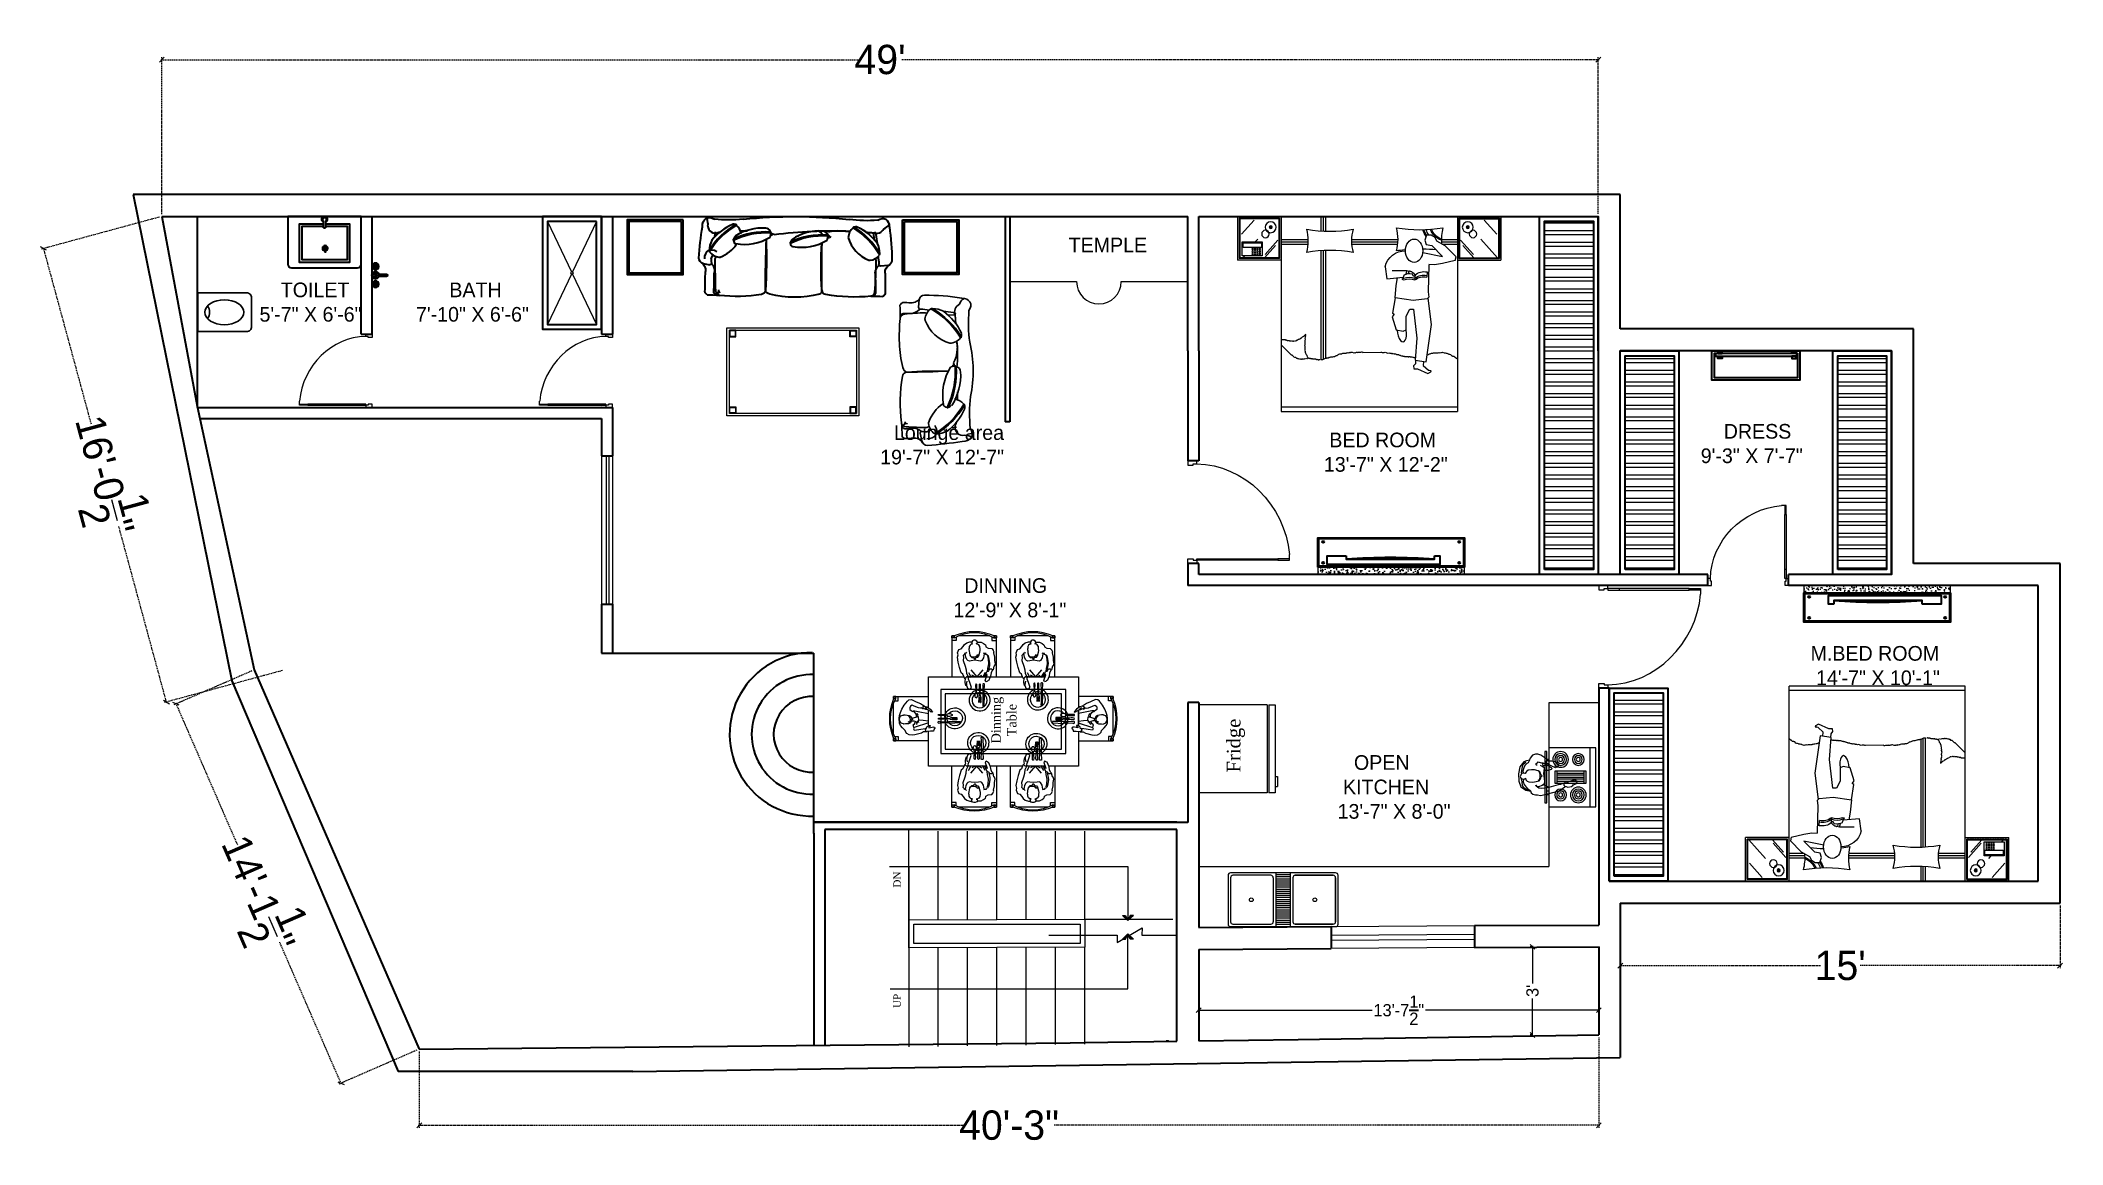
# Model space of a CAD drawing. Header units: millimetres. Extents: x -6808 to 215771, y -89660 to -16303.
# Drawn here: x 91954 to 92782, y -48009 to -47557 of the extents above; entities that cross this region are included whole.
import ezdxf

# ---------------------------------------------------------------- set-up
doc = ezdxf.new("R2010")
doc.units = ezdxf.units.MM
doc.header["$PDMODE"] = 35
doc.linetypes.add('DASHED', pattern=[0.75, 0.5, -0.25])
doc.linetypes.add('DASHED2', pattern=[0.375, 0.25, -0.125])
doc.layers.get('0').update_dxf_attribs({"color": 8})
for name, color, linetype, lineweight in [('_Furniture', 253, 'Continuous', 18), ('A- FUR', 34, 'Continuous', 0), ('dim2', 6, 'Continuous', 20), ('FIXture', 132, 'Continuous', 13), ('FUR TEXT', 7, 'Continuous', 20), ('FURNITURE 2', 33, 'Continuous', 25), ('furnitures', 12, 'Continuous', 13), ('STAIR', 252, 'Continuous', 15), ('text', 7, 'Continuous', 25), ('wall', 7, 'Continuous', 35)]:
    doc.layers.add(name, color=color, linetype=linetype, lineweight=lineweight)
for name, color, linetype in [('_KTI_CONTROL', 7, 'Continuous'), ('A-WIN', 5, 'Continuous'), ('FUR', 12, 'Continuous'), ('NET 01', 8, 'Continuous'), ('WIN', 5, 'Continuous')]:
    doc.layers.add(name, color=color, linetype=linetype)
doc.layers.add('AR.furniture', color=7, linetype='Continuous', lineweight=35, true_color=0x009e9e)
doc.layers.add('furniture', color=7, linetype='Continuous', lineweight=5, true_color=0xe57b2a)
doc.styles.add('SAJ', font='eurr____.ttf')
doc.styles.get("Standard").update_dxf_attribs({"font": 'times.ttf'})
doc.dimstyles.new('SAJ', dxfattribs={"dimtxt": 5, "dimasz": 2, "dimexe": 1, "dimexo": 1, "dimgap": 0.09375, "dimtad": 0, "dimdec": 1, "dimzin": 0, "dimdsep": 46, "dimlunit": 4, "dimtxsty": 'SAJ', "dimblk": 'OBLIQUE', "dimcen": 0.125, "dimdle": 0.375, "dimadec": 0, "dimazin": 0, "dimtfac": 1, "dimtdec": 1, "dimtofl": 0, "dimtmove": 0, "dimatfit": 3, "dimldrblk": 'OBLIQUE', "dimfxl": 1, "dimtolj": 1, "dimtzin": 0, "dimlwd": 5, "dimlwe": 5, "dimarcsym": 1})

msp = doc.modelspace()

# ---------------------------------------------------------------- texts
at = {"layer": 'FUR TEXT', "ltscale": 0.25, "insert": (92353.992, -47834.876), "char_height": 3.85714, "width": 18.0112, "attachment_point": 8, "rotation": 90}
msp.add_mtext('Dinning Table', dxfattribs=at)
at = {"layer": 'STAIR', "insert": (92303.578, -47896.856), "char_height": 3, "attachment_point": 3, "rotation": 90}
msp.add_mtext_dynamic_manual_height_columns('DN', width=23.55286, gutter_width=30, heights=[0], dxfattribs=at)
at = {"layer": 'text', "ltscale": 2, "char_height": 6, "style": 'SAJ'}
for s, insert, width, attachment_point in [('\\A1;{\\fCentury Gothic|b0|i0|c0|p34;   TEMPLE\\P    }', (92368.61, -47637.414), 244.74508, 1), ('\\A1;\\pi110.20735,t212.20735;{\\fCentury Gothic|b0|i0|c0|p34;TOILET\\P\\pi101.51734,t203.51734;5\'-7" X 6\'-6"}', (91942.634, -47655.786), 244.74508, 1), ('\\A1;\\pi112.99117,t214.99117;{\\fCentury Gothic|b0|i0|c0|p34;BATH\\P\\pi99.33311,t201.33311;7\'-10" X 6\'-6"}', (92008.85, -47655.786), 244.74508, 1), ('\\A1;\\pt102;{\\fCentury Gothic|b0|i0|c0|p34;Lounge area\\P19\'-7" X 12\'-7"}', (92348.849, -47730.295), 170.21646, 9), ('\\A1;\\pi110.96398,t212.96398;{\\fCentury Gothic|b0|i0|c0|p34;DRESS\\P\\pi101.55201,t203.55201;9\'-3" X 7\'-7"}', (92532.416, -47713.676), 244.74508, 1), ('\\A1;{\\fCentury Gothic|b0|i0|c0|p34;   BED ROOM\\P  13\'-7" X 12\'-2"}', (92475.283, -47717.206), 244.74508, 1), ('\\A1;{\\fCentury Gothic|b0|i0|c0|p34;           DINNING \\P         12\'-9" X 8\'-1"}', (92308.064, -47776.794), 115.0205, 1), ('\\A1;{\\fCentury Gothic|b0|i0|c0|p34; M.BED ROOM\\P  14\'-7" X 10\'-1"}', (92676.695, -47804.547), 244.74508, 1), ('\\A1;{\\fCentury Gothic|b0|i0|c0|p34;   OPEN\\P KITCHEN\\P13\'-7" X 8\'-0"}', (92485.358, -47849.214), 244.74508, 1)]:
    msp.add_mtext(s, dxfattribs=dict(at, insert=insert, width=width, attachment_point=attachment_point))
at = {"layer": 'wall', "insert": (92303.578, -47946.892), "char_height": 3, "attachment_point": 3, "rotation": 90}
msp.add_mtext_dynamic_manual_height_columns('UP', width=23.55286, gutter_width=30, heights=[0], dxfattribs=at)

# ---------------------------------------------------------------- blocks, each defined once
blk = doc.blocks.new('_Oblique')
at = {"color": 0, "linetype": 'ByBlock', "lineweight": -2}
blk.add_line((-0.5, -0.5), (0.5, 0.5), dxfattribs=at)
blk = doc.blocks.new('*D1771')
at = {"layer": 'Defpoints', "color": 0, "transparency": 16777216}
for p in [(92592.04, -47564.58), (92004.15, -47628.74), (92592.04, -47628.73)]:
    blk.add_point(p, dxfattribs=at)
at = {"layer": 'dim2', "color": 0, "linetype": 'DASHED', "lineweight": 5, "transparency": 16777216}
for p, q in [((92003.78, -47564.58), (92289.13, -47564.58)), ((92004.15, -47627.74), (92004.15, -47563.58)), ((92592.42, -47564.58), (92307.06, -47564.58)), ((92592.04, -47627.73), (92592.04, -47563.58))]:
    blk.add_line(p, q, dxfattribs=at)
at = {"layer": 'dim2', "color": 0, "lineweight": 5, "transparency": 16777216, "xscale": 2, "yscale": 2, "zscale": 2, "rotation": 180}
blk.add_blockref('_Oblique', (92004.15, -47564.58), dxfattribs=at)
at = {"layer": 'dim2', "color": 0, "lineweight": 5, "transparency": 16777216, "xscale": 2, "yscale": 2, "zscale": 2}
blk.add_blockref('_Oblique', (92592.04, -47564.58), dxfattribs=at)
at = {"layer": 'dim2', "color": 0, "transparency": 16777216, "insert": (92298.1, -47564.58), "char_height": 12, "attachment_point": 5, "style": 'SAJ'}
blk.add_mtext("\\A1;49'", dxfattribs=at)
blk = doc.blocks.new('W.C')
at = {"layer": 'AR.furniture', "lineweight": 30, "ltscale": 3}
blk.add_lwpolyline([(41572.37, -1963.34), (41572.37, -1947.5), (41552.47, -1947.5, 0.414214), (41550.43, -1949.54), (41550.43, -1961.3, 0.414214), (41552.47, -1963.34)], format="xyb", close=True, dxfattribs=at)
blk.add_arc((41572.2, -1955.42), 4.6, 145.50589, 214.49411, dxfattribs=at)
blk.add_ellipse((41561.56, -1955.42), major_axis=(7.96, 0), ratio=0.640617, dxfattribs=at)
blk = doc.blocks.new('A$C50FA59C9')
at = {"layer": 'AR.furniture', "ltscale": 2}
for p, q in [((4.63, -14.62), (1.83, -14.62)), ((1.83, -15.39), (4.63, -15.39)), ((4.63, -14.62), (4.63, -15.39)), ((11.93, -15.22), (14.83, -15.22)), ((13.01, -14.14), (13.01, -16.29))]:
    blk.add_line(p, q, dxfattribs=at)
blk.add_lwpolyline([(0, 0), (12, 0), (15, 0), (15, 0), (19.5, 0, -0.414214), (21, -1.5), (21, -28.48, -0.414214), (19.5, -29.98), (15, -29.98), (15, -29.98), (12, -29.98), (0, -29.98)], format="xyb", dxfattribs=at)
for points in [[(0, -29.98), (0, 0)], [(3.14, -14.62), (3.14, -4.66), (18.65, -4.66), (18.65, -25.36), (3.14, -25.36), (3.14, -15.39)], [(4.14, -14.62), (4.14, -5.66), (17.65, -5.66), (17.65, -24.36), (4.14, -24.36), (4.14, -15.39)]]:
    blk.add_lwpolyline(points, dxfattribs=at)
for radius in [1.08, 0.691]:
    blk.add_circle((13.01, -15.22), radius, dxfattribs=at)
for radius, start, end in [(1.16, 19.6514, 340.3603), (0.772, 30.3431, 329.7554)]:
    blk.add_arc((1.16, -15.01), radius, start, end, dxfattribs=at)
blk = doc.blocks.new('CVGDRF')
at = {"layer": 'AR.furniture'}
for p, q in [((91947.46, -21895.63), (91947.2, -21895.63)), ((91947.47, -21895.88), (91947.2, -21895.88)), ((91947.82, -21895.27), (91947.82, -21895)), ((91947.82, -21896.23), (91947.82, -21896.5)), ((91948.07, -21895.27), (91948.07, -21895)), ((91948.07, -21896.23), (91948.07, -21896.5)), ((91948.43, -21895.63), (91948.7, -21895.63)), ((91948.43, -21895.88), (91948.7, -21895.88)), ((91951.07, -21891.25), (91951.07, -21894.89)), ((91952.07, -21894.89), (91952.07, -21891.25)), ((91954.71, -21895.63), (91954.45, -21895.63)), ((91954.72, -21895.88), (91954.45, -21895.88)), ((91955.07, -21895.27), (91955.07, -21895)), ((91955.07, -21896.23), (91955.07, -21896.5)), ((91955.32, -21895.27), (91955.32, -21895)), ((91955.32, -21896.23), (91955.32, -21896.5)), ((91955.68, -21895.63), (91955.95, -21895.63)), ((91955.68, -21895.88), (91955.95, -21895.88))]:
    blk.add_line(p, q, dxfattribs=at)
for centre, radius in [((91947.95, -21895.75), 1.38), ((91946.95, -21895.75), 0.28), ((91947.95, -21895.75), 0.5), ((91947.95, -21894.75), 0.28), ((91947.95, -21896.75), 0.28), ((91948.95, -21895.75), 0.28), ((91951.57, -21895.75), 0.5), ((91955.2, -21895.75), 1.38), ((91954.2, -21895.75), 0.28), ((91955.2, -21895.75), 0.5), ((91955.2, -21894.75), 0.28), ((91955.2, -21896.75), 0.28), ((91956.2, -21895.75), 0.28)]:
    blk.add_circle(centre, radius, dxfattribs=at)
for centre, radius, start, end in [((91947.95, -21895.75), 1, 105.2407, 164.2093), ((91947.95, -21895.75), 1, 196.23422, 253.90469), ((91947.95, -21895.75), 1, 16.4413, 74.0789), ((91947.95, -21895.75), 1, 286.12, 344.0884), ((91951.57, -21895.75), 1.5, 109.6514, 70.3603), ((91951.57, -21895.75), 1, 120.3431, 59.7554), ((91951.57, -21891.25), 0.5, 0, 180), ((91955.2, -21895.75), 1, 106.12, 164.0884), ((91955.2, -21895.75), 1, 196.44125, 254.07887), ((91955.2, -21895.75), 1, 285.2407, 344.2093), ((91955.2, -21895.75), 1, 16.2342, 73.9047)]:
    blk.add_arc(centre, radius, start, end, dxfattribs=at)
blk = doc.blocks.new('*D1772')
at = {"layer": 'Defpoints', "color": 0, "transparency": 16777216}
for p in [(92592.35, -47927.64), (92565.12, -47963.71), (92592.28, -47963.71)]:
    blk.add_point(p, dxfattribs=at)
at = {"layer": 'wall', "color": 0, "lineweight": 5, "transparency": 16777216}
for p, q in [((92565.3, -47927.64), (92564.12, -47927.64)), ((92565.3, -47963.71), (92564.12, -47963.71))]:
    blk.add_line(p, q, dxfattribs=at)
at = {"layer": 'wall', "color": 0, "linetype": 'DASHED2', "lineweight": 5, "transparency": 16777216}
for p, q in [((92565.12, -47927.26), (92565.12, -47943.59)), ((92565.12, -47964.09), (92565.12, -47947.76))]:
    blk.add_line(p, q, dxfattribs=at)
at = {"layer": 'wall', "color": 0, "lineweight": 5, "transparency": 16777216, "xscale": 2, "yscale": 2, "zscale": 2}
for p, rotation in [((92565.12, -47927.64), 90), ((92565.12, -47963.71), 270)]:
    blk.add_blockref('_Oblique', p, dxfattribs=dict(at, rotation=rotation))
at = {"layer": 'wall', "color": 0, "transparency": 16777216, "insert": (92565.12, -47945.68), "char_height": 5, "attachment_point": 5, "rotation": 90, "style": 'SAJ', "bg_fill": 3, "box_fill_scale": 1.1, "bg_fill_color": 256, "bg_fill_true_color": 13158600, "bg_fill_transparency": 0}
blk.add_mtext("\\A1;3'", dxfattribs=at)
blk = doc.blocks.new('*D1773')
at = {"layer": 'Defpoints', "color": 0, "transparency": 16777216}
for p in [(92592.28, -47953.58), (92592.28, -47963.71), (92428.54, -47966.15)]:
    blk.add_point(p, dxfattribs=at)
at = {"layer": 'wall', "color": 0, "linetype": 'DASHED2', "lineweight": 5, "transparency": 16777216}
for p, q in [((92428.17, -47953.58), (92501.31, -47953.58)), ((92592.66, -47953.58), (92519.51, -47953.58))]:
    blk.add_line(p, q, dxfattribs=at)
at = {"layer": 'wall', "color": 0, "lineweight": 5, "transparency": 16777216}
for p, q in [((92428.54, -47953.76), (92428.54, -47952.58)), ((92592.28, -47953.76), (92592.28, -47952.58))]:
    blk.add_line(p, q, dxfattribs=at)
at = {"layer": 'wall', "color": 0, "lineweight": 5, "transparency": 16777216, "xscale": 2, "yscale": 2, "zscale": 2, "rotation": 180}
blk.add_blockref('_Oblique', (92428.54, -47953.58), dxfattribs=at)
at = {"layer": 'wall', "color": 0, "lineweight": 5, "transparency": 16777216, "xscale": 2, "yscale": 2, "zscale": 2}
blk.add_blockref('_Oblique', (92592.28, -47953.58), dxfattribs=at)
at = {"layer": 'wall', "color": 0, "transparency": 16777216, "insert": (92510.41, -47953.58), "char_height": 5, "attachment_point": 5, "style": 'SAJ', "bg_fill": 3, "box_fill_scale": 1.1, "bg_fill_color": 256, "bg_fill_true_color": 13158600, "bg_fill_transparency": 0}
blk.add_mtext('\\A1;13\'-7{\\H1x;\\S1/2;}"', dxfattribs=at)
blk = doc.blocks.new('*D1774')
at = {"layer": 'Defpoints', "color": 0, "transparency": 16777216}
for p in [(92041.99, -47814.32), (92009.98, -47828.24), (92109.51, -47969.53)]:
    blk.add_point(p, dxfattribs=at)
at = {"layer": 'dim2', "color": 0, "linetype": 'DASHED', "lineweight": 5, "transparency": 16777216}
for p, q in [((92041.07, -47814.72), (92009.07, -47828.64)), ((92009.83, -47827.9), (92035.08, -47885.94)), ((92077.65, -47983.8), (92052.4, -47925.75)), ((92108.59, -47969.93), (92076.59, -47983.85))]:
    blk.add_line(p, q, dxfattribs=at)
at = {"layer": 'dim2', "color": 0, "lineweight": 5, "transparency": 16777216, "xscale": 2, "yscale": 2, "zscale": 2}
for p, rotation in [((92009.98, -47828.24), 113.5096673834566), ((92077.5, -47983.46), 293.5096673834566)]:
    blk.add_blockref('_Oblique', p, dxfattribs=dict(at, rotation=rotation))
at = {"layer": 'dim2', "color": 0, "transparency": 16777216, "insert": (92043.74, -47905.85), "char_height": 12, "attachment_point": 5, "rotation": 293.50967, "style": 'SAJ'}
blk.add_mtext('\\A1;14\'-1{\\H1x;\\S1/2;}"', dxfattribs=at)
blk = doc.blocks.new('*D1775')
at = {"layer": 'Defpoints', "color": 0, "transparency": 16777216}
for p in [(92592.28, -47963.71), (92109.51, -47969.53), (92592.28, -48000.7)]:
    blk.add_point(p, dxfattribs=at)
at = {"layer": 'dim2', "color": 0, "linetype": 'DASHED', "lineweight": 5, "transparency": 16777216}
for p, q in [((92592.28, -47964.71), (92592.28, -48001.7)), ((92109.51, -47970.53), (92109.51, -48001.7)), ((92109.14, -48000.7), (92332.57, -48000.7)), ((92592.66, -48000.7), (92369.22, -48000.7))]:
    blk.add_line(p, q, dxfattribs=at)
at = {"layer": 'dim2', "color": 0, "lineweight": 5, "transparency": 16777216, "xscale": 2, "yscale": 2, "zscale": 2, "rotation": 180}
blk.add_blockref('_Oblique', (92109.51, -48000.7), dxfattribs=at)
at = {"layer": 'dim2', "color": 0, "lineweight": 5, "transparency": 16777216, "xscale": 2, "yscale": 2, "zscale": 2}
blk.add_blockref('_Oblique', (92592.28, -48000.7), dxfattribs=at)
at = {"layer": 'dim2', "color": 0, "transparency": 16777216, "insert": (92350.9, -48000.7), "char_height": 12, "attachment_point": 5, "style": 'SAJ'}
blk.add_mtext('\\A1;40\'-3"', dxfattribs=at)
blk = doc.blocks.new('*D1776')
at = {"layer": 'Defpoints', "color": 0, "transparency": 16777216}
for p in [(92601.04, -47909.73), (92781.04, -47909.73), (92781.04, -47935.34)]:
    blk.add_point(p, dxfattribs=at)
at = {"layer": 'dim2', "color": 0, "linetype": 'DASHED', "lineweight": 5, "transparency": 16777216}
for p, q in [((92601.04, -47910.73), (92601.04, -47936.34)), ((92781.04, -47910.73), (92781.04, -47936.34)), ((92600.67, -47935.34), (92683.05, -47935.34)), ((92781.42, -47935.34), (92699.04, -47935.34))]:
    blk.add_line(p, q, dxfattribs=at)
at = {"layer": 'dim2', "color": 0, "lineweight": 5, "transparency": 16777216, "xscale": 2, "yscale": 2, "zscale": 2, "rotation": 180}
blk.add_blockref('_Oblique', (92601.04, -47935.34), dxfattribs=at)
at = {"layer": 'dim2', "color": 0, "lineweight": 5, "transparency": 16777216, "xscale": 2, "yscale": 2, "zscale": 2}
blk.add_blockref('_Oblique', (92781.04, -47935.34), dxfattribs=at)
at = {"layer": 'dim2', "color": 0, "transparency": 16777216, "insert": (92691.04, -47935.34), "char_height": 12, "attachment_point": 5, "style": 'SAJ'}
blk.add_mtext("\\A1;15'", dxfattribs=at)
blk = doc.blocks.new('*D1777')
at = {"layer": 'Defpoints', "color": 0, "transparency": 16777216}
for p in [(92004.15, -47628.74), (92054.5, -47814.32), (92006.07, -47827.46)]:
    blk.add_point(p, dxfattribs=at)
at = {"layer": 'dim2', "color": 0, "linetype": 'DASHED', "lineweight": 5, "transparency": 16777216}
for p, q in [((92003.19, -47629), (91954.76, -47642.15)), ((91955.62, -47641.52), (91975.21, -47713.72)), ((92006.17, -47827.82), (91986.58, -47755.62)), ((92053.54, -47814.58), (92005.11, -47827.72))]:
    blk.add_line(p, q, dxfattribs=at)
at = {"layer": 'dim2', "color": 0, "lineweight": 5, "transparency": 16777216, "xscale": 2, "yscale": 2, "zscale": 2}
for p, rotation in [((91955.72, -47641.88), 105.1802334078197), ((92006.07, -47827.46), 285.1802334078196)]:
    blk.add_blockref('_Oblique', p, dxfattribs=dict(at, rotation=rotation))
at = {"layer": 'dim2', "color": 0, "transparency": 16777216, "insert": (91980.9, -47734.67), "char_height": 12, "attachment_point": 5, "rotation": 285.18023, "style": 'SAJ'}
blk.add_mtext('\\A1;16\'-0{\\H1x;\\S1/2;}"', dxfattribs=at)
blk = doc.blocks.new('QEWFWE')
at = {"layer": 'NET 01'}
for p, q in [((238503.45, 15011.85), (238503.45, 15015.77)), ((238503.45, 15015.77), (238505.41, 15015.77)), ((238503.98, 15015.77), (238503.98, 15011.85)), ((238503.98, 15011.85), (238503.45, 15011.85)), ((238503.45, 15011.85), (238503.45, 14988.32)), ((238503.98, 14988.32), (238503.98, 15011.85)), ((238503.45, 14988.32), (238503.45, 14984.4)), ((238503.98, 14988.32), (238503.45, 14988.32)), ((238503.98, 14984.4), (238503.98, 14988.32)), ((238503.45, 14984.4), (238503.98, 14984.4))]:
    blk.add_line(p, q, dxfattribs=at)
for points in [[(238503.45, 14984.4), (238502.4, 14984.4), (238502.4, 14981.4), (238503.9, 14981.4), (238503.9, 14982.9), (238503.9, 14983.2), (238503.45, 14983.2)], [(238536.02, 14984.4), (238537.07, 14984.4), (238537.07, 14981.4), (238535.57, 14981.4), (238535.57, 14982.9), (238535.57, 14983.2), (238536.02, 14983.2)]]:
    blk.add_lwpolyline(points, close=True, dxfattribs=at)
blk.add_ellipse((238504.18, 14985.62), major_axis=(-29.27, 13.54), ratio=0.925766, start_param=-2.718612, end_param=-1.204625, dxfattribs=at)
blk = doc.blocks.new('A$C1A9968DB')
at = {"layer": 'furniture', "ltscale": 0.5}
for p, q in [((3.85, 45.67), (0, 41.68)), ((3.85, 45.67), (6.88, 47.34)), ((8.7, 45.77), (4.85, 41.78)), ((6.88, 47.34), (7.52, 48.64)), ((7.52, 48.64), (8.85, 49.47)), ((10.65, 46.11), (8.7, 45.77)), ((8.85, 49.47), (10.51, 49.47)), ((10.51, 49.47), (11.12, 47.7)), ((11.12, 47.7), (10.65, 46.11)), ((0.3, 40.35), (0, 41.68)), ((0.3, 40.35), (4.88, 39.32)), ((11.92, 43.21), (4.85, 41.78)), ((4.88, 39.32), (7.7, 38.87)), ((7.7, 38.87), (9.68, 38.93)), ((9.68, 38.87), (9.98, 29.12)), ((10.35, 36.28), (10.42, 34.45)), ((15.54, 36.05), (15.69, 36.2)), ((15.69, 36.2), (15.85, 36.28)), ((15.85, 36.28), (16, 36.28)), ((16, 36.28), (16.31, 36.43)), ((16.31, 36.43), (16.47, 36.51)), ((16.47, 36.51), (16.62, 36.51)), ((17.56, 36.8), (16.62, 36.51)), ((16.7, 36.43), (16.66, 36.52)), ((16.86, 36.28), (16.7, 36.43)), ((16.93, 36.12), (16.86, 36.28)), ((22.85, 36.8), (17.56, 36.8)), ((17.59, 36.81), (17.95, 35.51)), ((25.34, 38.15), (24.78, 33.85)), ((9.98, 29.12), (9.68, 27.2)), ((14.76, 35.19), (14.68, 35.04)), ((14.68, 35.04), (14.68, 34.88)), ((14.68, 34.88), (14.84, 34.81)), ((14.74, 34.85), (14.72, 34.01)), ((14.72, 34.01), (14.72, 33.42)), ((14.84, 35.35), (14.76, 35.19)), ((14.99, 35.58), (14.84, 35.5)), ((14.84, 35.5), (14.84, 35.35)), ((14.84, 34.81), (15.15, 34.81)), ((15.07, 35.74), (14.99, 35.58)), ((15.15, 35.89), (15.07, 35.74)), ((15.3, 35.97), (15.15, 35.89)), ((15.15, 34.81), (15.3, 34.88)), ((15.46, 36.12), (15.3, 35.97)), ((15.3, 35.04), (15.46, 35.12)), ((15.3, 34.88), (15.3, 35.04)), ((15.61, 36.12), (15.46, 36.12)), ((15.46, 35.27), (15.54, 35.43)), ((15.46, 35.12), (15.46, 35.27)), ((15.54, 35.43), (15.69, 35.5)), ((15.69, 35.5), (15.81, 35.62)), ((16.93, 35.81), (16.93, 36.12)), ((17, 35.68), (16.93, 35.81)), ((18.54, 35.29), (19.19, 33.72)), ((18.71, 34.01), (19.34, 33.64)), ((19.34, 33.64), (18.71, 33.42)), ((24.78, 33.85), (18.92, 34.36)), ((21.37, 31.48), (20.95, 34.19)), ((21.82, 27.05), (21.37, 31.48)), ((8.8, 17.45), (10, 26.89)), ((9.68, 27.2), (10.28, 26.61)), ((10.28, 26.61), (15.31, 26.02)), ((15.16, 22.91), (13.98, 12.57)), ((16.49, 22.91), (15.16, 22.91)), ((15.31, 26.02), (21.82, 27.05)), ((17.82, 20.4), (16.49, 22.91)), ((21.82, 27.05), (22.71, 21.58)), ((10.72, 4.14), (8.8, 17.45)), ((17.82, 15.52), (17.82, 20.4)), ((18.86, 15.08), (17.82, 15.52)), ((21.37, 15.52), (18.86, 15.08)), ((22.85, 20.25), (21.37, 15.52)), ((22.71, 21.58), (22.11, 21.14)), ((22.11, 21.14), (22.85, 20.25)), ((13.98, 12.57), (14.57, 4.74)), ((10.1, 0), (9, 0.54)), ((9.89, 1.11), (9.14, 0.96)), ((11.71, 2.78), (9.89, 1.11)), ((13.73, 1.58), (10.1, 0)), ((14.57, 4.74), (10.72, 4.14)), ((11.67, 4.29), (11.71, 2.78)), ((15.05, 1.65), (13.73, 1.58)), ((14.48, 4.72), (14.56, 3.39)), ((14.56, 3.39), (15.16, 2.64)), ((15.16, 2.64), (15.13, 1.68))]:
    blk.add_line(p, q, dxfattribs=at)
blk.add_lwpolyline([(9, 0.54), (8.93, 0.92), (9.51, 1.04)], dxfattribs=at)
for centre, radius, start, end in [((18.06, 36.38), 7.5, 13.68724, 89.70433), ((11.38, 31.16), 5.23, 49.90029, 101.4337), ((11.46, 29.92), 5.23, 51.46202, 101.4337), ((11.46, 29.33), 5.23, 51.46202, 101.4337), ((16.71, 29.78), 4.67, 64.68646, 115.31354), ((16.71, 29.19), 4.67, 64.68646, 115.31354), ((16.64, 31.03), 4.67, 65.91342, 100.13711)]:
    blk.add_arc(centre, radius, start, end, dxfattribs=at)
at = {"layer": 'furniture', "ltscale": 0.5, "extrusion": (1.33e-14, -5.24506e-16, -1)}
blk.add_ellipse((14.99, 43.85), major_axis=(0, -4.19), ratio=0.740098, start_param=4.712389, end_param=10.995574, dxfattribs=at)
at = {"layer": 'furniture', "ltscale": 0.5, "extrusion": (1.32939e-14, -5.4405e-16, -1)}
blk.add_ellipse((19.38, 14.94), major_axis=(-0.51, -3.71), ratio=0.422098, start_param=4.512692, end_param=7.948784, dxfattribs=at)
blk = doc.blocks.new('*X398')
at = {"color": 0}
for p, q in [((221.847, 124.188), (221.861, 124.202)), ((221.847, 124.193), (221.855, 124.202)), ((221.847, 124.178), (221.857, 124.188)), ((221.847, 124.172), (221.857, 124.182)), ((221.847, 124.162), (221.857, 124.172)), ((221.847, 124.156), (221.857, 124.166)), ((221.847, 124.146), (221.857, 124.156)), ((221.847, 124.14), (221.857, 124.15)), ((221.847, 124.13), (221.857, 124.14)), ((221.847, 124.125), (221.857, 124.135)), ((221.847, 124.114), (221.857, 124.124)), ((221.847, 124.109), (221.857, 124.119)), ((221.847, 124.098), (221.857, 124.108)), ((221.847, 124.093), (221.857, 124.103)), ((221.847, 124.082), (221.857, 124.092)), ((221.847, 124.077), (221.857, 124.087)), ((221.847, 124.066), (221.857, 124.076)), ((221.847, 124.061), (221.857, 124.071)), ((221.847, 124.05), (221.857, 124.06)), ((221.847, 124.045), (221.857, 124.055)), ((221.847, 124.034), (221.857, 124.044)), ((221.847, 124.029), (221.857, 124.039)), ((221.847, 124.018), (221.857, 124.028)), ((221.847, 124.013), (221.857, 124.023)), ((221.847, 124.003), (221.857, 124.013)), ((221.847, 123.997), (221.857, 124.007)), ((221.847, 123.987), (221.857, 123.997)), ((221.847, 123.981), (221.857, 123.991)), ((221.847, 123.971), (221.857, 123.981)), ((221.847, 123.965), (221.857, 123.975)), ((221.847, 123.955), (221.857, 123.965)), ((221.847, 123.949), (221.857, 123.959)), ((221.847, 123.939), (221.857, 123.949)), ((221.847, 123.934), (221.857, 123.944)), ((221.847, 123.923), (221.857, 123.933)), ((221.847, 123.918), (221.857, 123.928)), ((221.861, 124.192), (221.871, 124.202)), ((221.867, 124.192), (221.877, 124.202)), ((221.877, 124.192), (221.887, 124.202)), ((221.883, 124.192), (221.893, 124.202)), ((221.893, 124.192), (221.903, 124.202)), ((221.898, 124.192), (221.908, 124.202)), ((221.909, 124.192), (221.919, 124.202)), ((221.914, 124.192), (221.924, 124.202)), ((221.925, 124.192), (221.935, 124.202)), ((221.93, 124.192), (221.94, 124.202)), ((221.941, 124.192), (221.951, 124.202)), ((221.946, 124.192), (221.956, 124.202)), ((221.957, 124.192), (221.967, 124.202)), ((221.962, 124.192), (221.972, 124.202)), ((221.973, 124.192), (221.983, 124.202)), ((221.978, 124.192), (221.988, 124.202)), ((221.989, 124.192), (221.999, 124.202)), ((221.994, 124.192), (222.004, 124.202)), ((222.005, 124.192), (222.015, 124.202)), ((222.01, 124.192), (222.02, 124.202)), ((222.02, 124.192), (222.03, 124.202)), ((222.026, 124.192), (222.036, 124.202)), ((222.036, 124.192), (222.046, 124.202)), ((222.042, 124.192), (222.052, 124.202)), ((222.052, 124.192), (222.062, 124.202)), ((222.058, 124.192), (222.068, 124.202)), ((222.068, 124.192), (222.078, 124.202)), ((222.073, 124.192), (222.083, 124.202)), ((222.084, 124.192), (222.094, 124.202)), ((222.089, 124.192), (222.099, 124.202)), ((222.1, 124.192), (222.11, 124.202)), ((222.105, 124.192), (222.115, 124.202)), ((222.116, 124.192), (222.126, 124.202)), ((222.121, 124.192), (222.131, 124.202)), ((222.132, 124.192), (222.142, 124.202)), ((222.137, 124.192), (222.147, 124.202)), ((222.148, 124.192), (222.158, 124.202)), ((222.153, 124.192), (222.163, 124.202)), ((222.164, 124.192), (222.174, 124.202)), ((222.169, 124.192), (222.179, 124.202)), ((222.18, 124.192), (222.19, 124.202)), ((222.185, 124.192), (222.195, 124.202)), ((222.195, 124.192), (222.205, 124.202)), ((222.201, 124.192), (222.211, 124.202)), ((222.211, 124.192), (222.221, 124.202)), ((222.217, 124.192), (222.227, 124.202)), ((222.227, 124.192), (222.237, 124.202)), ((222.233, 124.192), (222.243, 124.202)), ((222.243, 124.192), (222.253, 124.202)), ((222.248, 124.192), (222.258, 124.202)), ((222.259, 124.192), (222.269, 124.202)), ((222.264, 124.192), (222.274, 124.202)), ((222.275, 124.192), (222.285, 124.202)), ((222.28, 124.192), (222.29, 124.202)), ((222.291, 124.192), (222.301, 124.202)), ((222.296, 124.192), (222.306, 124.202)), ((222.307, 124.192), (222.317, 124.202)), ((222.312, 124.192), (222.322, 124.202)), ((222.323, 124.192), (222.333, 124.202)), ((222.328, 124.192), (222.338, 124.202)), ((222.339, 124.192), (222.349, 124.202)), ((222.344, 124.192), (222.354, 124.202)), ((222.355, 124.192), (222.365, 124.202)), ((222.36, 124.192), (222.37, 124.202)), ((222.37, 124.192), (222.38, 124.202)), ((222.376, 124.192), (222.386, 124.202)), ((222.386, 124.192), (222.396, 124.202)), ((222.392, 124.192), (222.402, 124.202)), ((222.397, 124.187), (222.407, 124.197)), ((222.397, 124.181), (222.407, 124.191)), ((222.397, 124.171), (222.407, 124.181)), ((222.397, 124.165), (222.407, 124.175)), ((222.397, 124.155), (222.407, 124.165)), ((222.397, 124.149), (222.407, 124.159)), ((222.397, 124.139), (222.407, 124.149)), ((222.397, 124.134), (222.407, 124.144)), ((222.397, 124.123), (222.407, 124.133)), ((222.397, 124.118), (222.407, 124.128)), ((222.397, 124.107), (222.407, 124.117)), ((222.397, 124.102), (222.407, 124.112)), ((222.397, 124.091), (222.407, 124.101)), ((222.397, 124.086), (222.407, 124.096)), ((222.397, 124.075), (222.407, 124.085)), ((222.397, 124.07), (222.407, 124.08)), ((222.397, 124.059), (222.407, 124.069)), ((222.397, 124.054), (222.407, 124.064)), ((222.397, 124.043), (222.407, 124.053)), ((222.397, 124.038), (222.407, 124.048)), ((222.397, 124.028), (222.407, 124.038)), ((222.397, 124.022), (222.407, 124.032)), ((222.397, 124.012), (222.407, 124.022)), ((222.397, 124.006), (222.407, 124.016)), ((222.397, 123.996), (222.407, 124.006)), ((222.397, 123.99), (222.407, 124)), ((222.397, 123.98), (222.407, 123.99)), ((222.397, 123.974), (222.407, 123.984)), ((222.397, 123.964), (222.407, 123.974)), ((222.397, 123.959), (222.407, 123.969)), ((222.397, 123.948), (222.407, 123.958)), ((222.397, 123.943), (222.407, 123.953)), ((222.397, 123.932), (222.407, 123.942)), ((222.397, 123.927), (222.407, 123.937)), ((222.397, 123.916), (222.407, 123.926)), ((221.847, 123.907), (221.857, 123.917)), ((221.847, 123.902), (221.857, 123.912)), ((221.847, 123.891), (221.857, 123.901)), ((221.847, 123.886), (221.857, 123.896)), ((221.847, 123.875), (221.857, 123.885)), ((221.847, 123.87), (221.857, 123.88)), ((221.847, 123.859), (221.857, 123.869)), ((221.847, 123.854), (221.857, 123.864)), ((221.847, 123.843), (221.857, 123.853)), ((221.847, 123.838), (221.857, 123.848)), ((221.847, 123.828), (221.857, 123.838)), ((221.847, 123.822), (221.857, 123.832)), ((221.847, 123.812), (221.857, 123.822)), ((221.847, 123.806), (221.857, 123.816)), ((221.847, 123.796), (221.857, 123.806)), ((221.847, 123.79), (221.857, 123.8)), ((221.847, 123.78), (221.857, 123.79)), ((221.847, 123.774), (221.857, 123.784)), ((221.847, 123.764), (221.857, 123.774)), ((221.847, 123.759), (221.857, 123.769)), ((221.847, 123.748), (221.857, 123.758)), ((221.847, 123.743), (221.857, 123.753)), ((221.847, 123.732), (221.857, 123.742)), ((221.847, 123.727), (221.857, 123.737)), ((221.847, 123.716), (221.857, 123.726)), ((221.847, 123.711), (221.857, 123.721)), ((221.847, 123.7), (221.857, 123.71)), ((221.847, 123.695), (221.857, 123.705)), ((221.847, 123.684), (221.857, 123.694)), ((221.847, 123.679), (221.857, 123.689)), ((221.847, 123.668), (221.857, 123.678)), ((221.847, 123.663), (221.857, 123.673)), ((221.847, 123.653), (221.857, 123.663)), ((221.847, 123.647), (221.857, 123.657)), ((221.852, 123.642), (221.862, 123.652)), ((221.858, 123.642), (221.868, 123.652)), ((221.868, 123.642), (221.878, 123.652)), ((221.873, 123.642), (221.883, 123.652)), ((221.884, 123.642), (221.894, 123.652)), ((221.889, 123.642), (221.899, 123.652)), ((221.9, 123.642), (221.91, 123.652)), ((221.905, 123.642), (221.915, 123.652)), ((221.916, 123.642), (221.926, 123.652)), ((221.921, 123.642), (221.931, 123.652)), ((221.932, 123.642), (221.942, 123.652)), ((221.937, 123.642), (221.947, 123.652)), ((221.948, 123.642), (221.958, 123.652)), ((221.953, 123.642), (221.963, 123.652)), ((221.964, 123.642), (221.974, 123.652)), ((221.969, 123.642), (221.979, 123.652)), ((221.98, 123.642), (221.99, 123.652)), ((221.985, 123.642), (221.995, 123.652)), ((221.995, 123.642), (222.005, 123.652)), ((222.001, 123.642), (222.011, 123.652)), ((222.011, 123.642), (222.021, 123.652)), ((222.017, 123.642), (222.027, 123.652)), ((222.027, 123.642), (222.037, 123.652)), ((222.033, 123.642), (222.043, 123.652)), ((222.043, 123.642), (222.053, 123.652)), ((222.048, 123.642), (222.058, 123.652)), ((222.059, 123.642), (222.069, 123.652)), ((222.064, 123.642), (222.074, 123.652)), ((222.075, 123.642), (222.085, 123.652)), ((222.08, 123.642), (222.09, 123.652)), ((222.091, 123.642), (222.101, 123.652)), ((222.096, 123.642), (222.106, 123.652)), ((222.107, 123.642), (222.117, 123.652)), ((222.112, 123.642), (222.122, 123.652)), ((222.123, 123.642), (222.133, 123.652)), ((222.128, 123.642), (222.138, 123.652)), ((222.139, 123.642), (222.149, 123.652)), ((222.144, 123.642), (222.154, 123.652)), ((222.155, 123.642), (222.165, 123.652)), ((222.16, 123.642), (222.17, 123.652)), ((222.17, 123.642), (222.18, 123.652)), ((222.176, 123.642), (222.186, 123.652)), ((222.186, 123.642), (222.196, 123.652)), ((222.192, 123.642), (222.202, 123.652)), ((222.202, 123.642), (222.212, 123.652)), ((222.208, 123.642), (222.218, 123.652)), ((222.218, 123.642), (222.228, 123.652)), ((222.223, 123.642), (222.233, 123.652)), ((222.234, 123.642), (222.244, 123.652)), ((222.239, 123.642), (222.249, 123.652)), ((222.25, 123.642), (222.26, 123.652)), ((222.255, 123.642), (222.265, 123.652)), ((222.266, 123.642), (222.276, 123.652)), ((222.271, 123.642), (222.281, 123.652)), ((222.282, 123.642), (222.292, 123.652)), ((222.287, 123.642), (222.297, 123.652)), ((222.298, 123.642), (222.308, 123.652)), ((222.303, 123.642), (222.313, 123.652)), ((222.314, 123.642), (222.324, 123.652)), ((222.319, 123.642), (222.329, 123.652)), ((222.33, 123.642), (222.34, 123.652)), ((222.335, 123.642), (222.345, 123.652)), ((222.345, 123.642), (222.355, 123.652)), ((222.351, 123.642), (222.361, 123.652)), ((222.361, 123.642), (222.371, 123.652)), ((222.367, 123.642), (222.377, 123.652)), ((222.377, 123.642), (222.387, 123.652)), ((222.383, 123.642), (222.393, 123.652)), ((222.393, 123.642), (222.407, 123.656)), ((222.397, 123.911), (222.407, 123.921)), ((222.397, 123.9), (222.407, 123.91)), ((222.397, 123.895), (222.407, 123.905)), ((222.397, 123.884), (222.407, 123.894)), ((222.397, 123.879), (222.407, 123.889)), ((222.397, 123.868), (222.407, 123.878)), ((222.397, 123.863), (222.407, 123.873)), ((222.397, 123.852), (222.407, 123.862)), ((222.397, 123.847), (222.407, 123.857)), ((222.397, 123.837), (222.407, 123.847)), ((222.397, 123.831), (222.407, 123.841)), ((222.397, 123.821), (222.407, 123.831)), ((222.397, 123.815), (222.407, 123.825)), ((222.397, 123.805), (222.407, 123.815)), ((222.397, 123.799), (222.407, 123.809)), ((222.397, 123.789), (222.407, 123.799)), ((222.397, 123.784), (222.407, 123.794)), ((222.397, 123.773), (222.407, 123.783)), ((222.397, 123.768), (222.407, 123.778)), ((222.397, 123.757), (222.407, 123.767)), ((222.397, 123.752), (222.407, 123.762)), ((222.397, 123.741), (222.407, 123.751)), ((222.397, 123.736), (222.407, 123.746)), ((222.397, 123.725), (222.407, 123.735)), ((222.397, 123.72), (222.407, 123.73)), ((222.397, 123.709), (222.407, 123.719)), ((222.397, 123.704), (222.407, 123.714)), ((222.397, 123.693), (222.407, 123.703)), ((222.397, 123.688), (222.407, 123.698)), ((222.397, 123.677), (222.407, 123.687)), ((222.397, 123.672), (222.407, 123.682)), ((222.397, 123.662), (222.407, 123.672)), ((222.397, 123.656), (222.407, 123.666)), ((222.398, 123.642), (222.407, 123.65))]:
    blk.add_line(p, q, dxfattribs=at)
blk = doc.blocks.new('M_DFURN_LEM_3D TELEPHONE_P')
at = {"color": 0, "linetype": 'ByBlock', "lineweight": -2}
for points in [[(0.25, -0.0875), (0.25, 0.0875), (0, 0.0875), (0, -0.0875)], [(0.24, -0.0175), (0.01, -0.0175), (0.01, -0.0775), (0.24, -0.0775)]]:
    blk.add_lwpolyline(points, close=True, dxfattribs=at)
for centre in [(0.13, 0.0625), (0.13, 0.0325), (0.13, 0.0025), (0.16, 0.0625), (0.16, 0.0325), (0.16, 0.0025), (0.19, 0.0625), (0.19, 0.0325), (0.19, 0.0025), (0.22, 0.0625), (0.22, 0.0325), (0.22, 0.0025)]:
    blk.add_circle(centre, 0.01, dxfattribs=at)
at = {"layer": 'Defpoints', "color": 0, "linetype": 'ByBlock', "lineweight": -2}
blk.add_point((0.25, 0), dxfattribs=at)
blk = doc.blocks.new('ertergrgr')
at = {"layer": 'furnitures', "color": 27, "ltscale": 50}
for p, q in [((-766411.4, 424368.94), (-766482.81, 424368.94)), ((-766482.81, 424290.02), (-766482.81, 424368.94)), ((-766411.4, 424367.15), (-766482.81, 424367.15)), ((-766482.61, 424347.54), (-766482.73, 424347.42)), ((-766482.73, 424346.79), (-766482.73, 424346.79)), ((-766481.98, 424346.9), (-766482.6, 424347.52)), ((-766481.73, 424346.9), (-766481.98, 424346.9)), ((-766481.38, 424346.54), (-766481.75, 424346.92)), ((-766480.87, 424346.53), (-766481.36, 424346.53)), ((-766480.76, 424346.39), (-766480.88, 424346.51)), ((-766480.51, 424346.39), (-766480.76, 424346.39)), ((-766480.01, 424345.89), (-766480.51, 424346.39)), ((-766479.64, 424345.77), (-766480.01, 424345.89)), ((-766479.39, 424345.77), (-766479.64, 424345.77)), ((-766479.02, 424345.64), (-766479.39, 424345.77)), ((-766478.9, 424345.52), (-766479.02, 424345.64)), ((-766478.53, 424345.4), (-766478.9, 424345.52)), ((-766478.28, 424345.4), (-766478.53, 424345.4)), ((-766477.91, 424345.27), (-766478.28, 424345.4)), ((-766477.66, 424345.27), (-766477.91, 424345.27)), ((-766477.53, 424345.15), (-766477.66, 424345.27)), ((-766477.16, 424345.02), (-766477.53, 424345.15)), ((-766477.04, 424345.15), (-766477.16, 424345.02)), ((-766476.79, 424344.9), (-766477.04, 424345.15)), ((-766476.42, 424345.02), (-766476.79, 424344.9)), ((-766476.17, 424345.02), (-766476.42, 424345.02)), ((-766475.55, 424345.15), (-766476.17, 424345.02)), ((-766475.43, 424345.02), (-766475.55, 424345.15)), ((-766475.05, 424345.15), (-766475.43, 424345.02)), ((-766474.31, 424345.15), (-766475.05, 424345.15)), ((-766474.06, 424345.15), (-766474.31, 424345.15)), ((-766473.94, 424345.27), (-766474.06, 424345.15)), ((-766473.81, 424345.15), (-766473.94, 424345.27)), ((-766473.57, 424345.15), (-766473.81, 424345.15)), ((-766473.44, 424345.27), (-766473.57, 424345.15)), ((-766473.19, 424345.27), (-766473.44, 424345.27)), ((-766472.82, 424345.4), (-766473.19, 424345.27)), ((-766472.33, 424345.4), (-766472.82, 424345.4)), ((-766471.83, 424345.65), (-766472.33, 424345.4)), ((-766471.58, 424345.65), (-766471.83, 424345.65)), ((-766471.21, 424345.77), (-766471.58, 424345.65)), ((-766471.09, 424345.89), (-766471.21, 424345.77)), ((-766470.71, 424346.02), (-766471.09, 424345.89)), ((-766470.59, 424346.14), (-766470.71, 424346.02)), ((-766465.63, 424347.13), (-766465.88, 424346.89)), ((-766465.38, 424347.13), (-766465.63, 424347.13)), ((-766465.26, 424347.01), (-766465.38, 424347.13)), ((-766464.89, 424347.13), (-766465.26, 424347.01)), ((-766464.76, 424347.01), (-766464.89, 424347.13)), ((-766464.39, 424346.89), (-766464.76, 424347.01)), ((-766463.65, 424346.89), (-766464.39, 424346.89)), ((-766463.52, 424346.76), (-766463.65, 424346.89)), ((-766463.27, 424346.76), (-766463.52, 424346.76)), ((-766463.15, 424346.89), (-766463.27, 424346.76)), ((-766462.9, 424346.89), (-766463.15, 424346.89)), ((-766462.78, 424346.76), (-766462.9, 424346.89)), ((-766462.53, 424346.76), (-766462.78, 424346.76)), ((-766461.79, 424346.76), (-766462.53, 424346.76)), ((-766461.41, 424346.64), (-766461.79, 424346.76)), ((-766461.29, 424346.52), (-766461.41, 424346.64)), ((-766461.04, 424346.52), (-766461.29, 424346.52)), ((-766460.79, 424346.52), (-766461.04, 424346.52)), ((-766460.67, 424346.39), (-766460.79, 424346.52)), ((-766460.17, 424346.39), (-766460.67, 424346.39)), ((-766459.8, 424346.27), (-766460.17, 424346.39)), ((-766459.68, 424346.14), (-766459.8, 424346.27)), ((-766459.43, 424346.14), (-766459.68, 424346.14)), ((-766459.06, 424346.02), (-766459.43, 424346.14)), ((-766458.93, 424345.9), (-766459.06, 424346.02)), ((-766458.19, 424345.9), (-766458.93, 424345.9)), ((-766458.07, 424345.77), (-766458.19, 424345.9)), ((-766457.7, 424345.65), (-766458.07, 424345.77)), ((-766457.2, 424345.65), (-766457.7, 424345.65)), ((-766457.08, 424345.53), (-766457.2, 424345.65)), ((-766456.7, 424345.65), (-766457.08, 424345.53)), ((-766456.46, 424345.4), (-766456.7, 424345.65)), ((-766456.08, 424345.53), (-766456.46, 424345.4)), ((-766455.89, 424345.33), (-766456.14, 424345.58)), ((-766455.4, 424345.33), (-766455.89, 424345.33)), ((-766455.02, 424345.2), (-766455.4, 424345.33)), ((-766454.65, 424345.33), (-766455.02, 424345.2)), ((-766453.54, 424344.96), (-766454.65, 424345.33)), ((-766453.16, 424345.08), (-766453.54, 424344.96)), ((-766452.92, 424345.08), (-766453.16, 424345.08)), ((-766452.42, 424345.08), (-766452.92, 424345.08)), ((-766452.05, 424344.96), (-766452.42, 424345.08)), ((-766451.8, 424344.96), (-766452.05, 424344.96)), ((-766444.58, 424345.08), (-766451.8, 424344.96)), ((-766444.33, 424344.83), (-766444.58, 424345.08)), ((-766444.09, 424344.83), (-766444.33, 424344.83)), ((-766443.71, 424344.96), (-766444.09, 424344.83)), ((-766443.47, 424344.96), (-766443.71, 424344.96)), ((-766442.72, 424344.96), (-766443.47, 424344.96)), ((-766442.35, 424345.08), (-766442.72, 424344.96)), ((-766442.23, 424344.96), (-766442.35, 424345.08)), ((-766441.98, 424344.96), (-766442.23, 424344.96)), ((-766441.48, 424345.21), (-766441.98, 424344.96)), ((-766441.36, 424345.08), (-766441.48, 424345.21)), ((-766440.99, 424345.21), (-766441.36, 424345.08)), ((-766440.18, 424344.91), (-766440.93, 424345.16)), ((-766439.69, 424344.91), (-766440.18, 424344.91)), ((-766439.56, 424345.03), (-766439.69, 424344.91)), ((-766439.32, 424345.03), (-766439.56, 424345.03)), ((-766439.19, 424344.91), (-766439.32, 424345.03)), ((-766439.07, 424345.03), (-766439.19, 424344.91)), ((-766438.7, 424345.16), (-766439.07, 424345.03)), ((-766438.57, 424345.03), (-766438.7, 424345.16)), ((-766438.2, 424345.16), (-766438.57, 424345.03)), ((-766437.95, 424345.16), (-766438.2, 424345.16)), ((-766437.83, 424345.28), (-766437.95, 424345.16)), ((-766437.21, 424345.4), (-766437.83, 424345.28)), ((-766436.46, 424345.4), (-766437.21, 424345.4)), ((-766436.09, 424345.53), (-766436.46, 424345.4)), ((-766435.97, 424345.65), (-766436.09, 424345.53)), ((-766435.22, 424345.65), (-766435.97, 424345.65)), ((-766434.85, 424345.78), (-766435.22, 424345.65)), ((-766434.73, 424345.9), (-766434.85, 424345.78)), ((-766434.36, 424346.03), (-766434.73, 424345.9)), ((-766434.11, 424346.27), (-766434.36, 424346.03)), ((-766433.86, 424346.27), (-766434.11, 424346.27)), ((-766433.49, 424346.4), (-766433.86, 424346.27)), ((-766432.99, 424346.65), (-766433.49, 424346.4)), ((-766432.74, 424346.65), (-766432.99, 424346.65)), ((-766432.37, 424346.77), (-766432.74, 424346.65)), ((-766431.88, 424346.77), (-766432.37, 424346.77)), ((-766431.5, 424346.89), (-766431.88, 424346.77)), ((-766431.01, 424347.14), (-766431.5, 424346.89)), ((-766430.88, 424347.02), (-766431.01, 424347.14)), ((-766430.64, 424347.27), (-766430.88, 424347.02)), ((-766430.39, 424347.27), (-766430.64, 424347.27)), ((-766430.14, 424347.27), (-766430.39, 424347.27)), ((-766429.89, 424347.27), (-766430.14, 424347.27)), ((-766429.77, 424347.39), (-766429.89, 424347.27)), ((-766429.52, 424347.39), (-766429.77, 424347.39)), ((-766429.15, 424347.51), (-766429.52, 424347.39)), ((-766429.34, 424303.77), (-766429.34, 424347.45)), ((-766428.65, 424347.76), (-766429.15, 424347.51)), ((-766428.4, 424347.76), (-766428.65, 424347.76)), ((-766428.44, 424303.81), (-766428.44, 424347.76)), ((-766428.28, 424347.89), (-766428.4, 424347.76)), ((-766427.54, 424347.89), (-766428.28, 424347.89)), ((-766427.41, 424348.01), (-766427.54, 424347.89)), ((-766427.54, 424303.86), (-766427.54, 424347.89)), ((-766426.79, 424347.89), (-766427.04, 424347.89)), ((-766426.67, 424348.01), (-766426.79, 424347.89)), ((-766426.42, 424348.01), (-766426.67, 424348.01)), ((-766426.17, 424347.76), (-766426.42, 424348.01)), ((-766425.8, 424347.89), (-766426.05, 424347.89)), ((-766425.68, 424347.76), (-766425.8, 424347.89)), ((-766425.43, 424347.76), (-766425.68, 424347.76)), ((-766425.3, 424347.64), (-766425.43, 424347.76)), ((-766424.81, 424347.64), (-766425.3, 424347.64)), ((-766424.56, 424347.64), (-766424.81, 424347.64)), ((-766424.31, 424347.64), (-766424.56, 424347.64)), ((-766424.19, 424347.52), (-766424.31, 424347.64)), ((-766424.06, 424347.64), (-766424.19, 424347.52)), ((-766423.82, 424347.64), (-766424.06, 424347.64)), ((-766423.69, 424347.52), (-766423.82, 424347.64)), ((-766423.44, 424347.52), (-766423.69, 424347.52)), ((-766423.32, 424347.39), (-766423.44, 424347.52)), ((-766423.07, 424347.64), (-766423.32, 424347.39)), ((-766422.7, 424347.27), (-766423.07, 424347.64)), ((-766422.58, 424347.39), (-766422.45, 424347.52)), ((-766421.96, 424346.77), (-766422.58, 424347.39)), ((-766422.45, 424347.52), (-766422.2, 424347.52)), ((-766422.2, 424347.52), (-766422.08, 424347.64)), ((-766422.08, 424347.64), (-766421.96, 424347.52)), ((-766422.08, 424346.65), (-766421.96, 424346.77)), ((-766421.83, 424346.4), (-766422.08, 424346.65)), ((-766421.96, 424347.52), (-766421.83, 424347.64)), ((-766421.83, 424347.64), (-766421.71, 424347.52)), ((-766421.83, 424346.15), (-766421.83, 424346.4)), ((-766421.46, 424345.78), (-766421.83, 424346.15)), ((-766421.71, 424347.52), (-766421.58, 424347.64)), ((-766421.59, 424345.66), (-766421.46, 424345.78)), ((-766421.34, 424345.41), (-766421.59, 424345.66)), ((-766421.58, 424347.64), (-766421.46, 424347.52)), ((-766421.46, 424347.52), (-766421.34, 424347.64)), ((-766421.34, 424347.64), (-766421.21, 424347.52)), ((-766421.34, 424345.16), (-766421.34, 424345.41)), ((-766421.21, 424345.04), (-766421.34, 424345.16)), ((-766421.21, 424347.52), (-766420.96, 424347.76)), ((-766421.21, 424344.54), (-766421.21, 424345.04)), ((-766421.09, 424344.42), (-766421.21, 424344.54)), ((-766421.21, 424344.29), (-766421.09, 424344.42)), ((-766421.09, 424344.17), (-766421.21, 424344.29)), ((-766421.09, 424343.92), (-766421.09, 424344.17)), ((-766421.09, 424343.42), (-766421.09, 424343.92)), ((-766420.97, 424343.3), (-766421.09, 424343.42)), ((-766421.09, 424342.93), (-766420.97, 424343.3)), ((-766420.97, 424342.56), (-766421.09, 424342.93)), ((-766421.09, 424341.94), (-766420.84, 424342.18)), ((-766420.97, 424341.81), (-766421.09, 424341.94)), ((-766421.09, 424341.44), (-766420.97, 424341.81)), ((-766420.97, 424342.31), (-766420.97, 424342.56)), ((-766420.84, 424342.18), (-766420.97, 424342.31)), ((-766420.96, 424347.76), (-766420.84, 424347.64)), ((-766420.84, 424347.64), (-766420.72, 424347.76)), ((-766420.72, 424347.76), (-766420.59, 424347.64)), ((-766420.59, 424347.64), (-766420.47, 424347.76)), ((-766420.47, 424347.76), (-766419.97, 424347.76)), ((-766419.97, 424347.76), (-766419.85, 424347.89)), ((-766419.85, 424347.89), (-766419.72, 424347.76)), ((-766419.72, 424347.76), (-766419.48, 424347.76)), ((-766419.48, 424347.76), (-766419.35, 424347.89)), ((-766419.35, 424347.89), (-766419.23, 424347.76)), ((-766419.23, 424347.76), (-766418.98, 424347.76)), ((-766418.98, 424347.76), (-766418.86, 424347.64)), ((-766418.86, 424347.64), (-766418.73, 424347.76)), ((-766418.73, 424347.76), (-766418.48, 424347.52)), ((-766418.48, 424347.52), (-766418.36, 424347.64)), ((-766418.36, 424347.64), (-766418.11, 424347.64)), ((-766418.11, 424347.64), (-766417.99, 424347.52)), ((-766417.99, 424347.52), (-766417.74, 424347.52)), ((-766417.74, 424347.52), (-766417.37, 424347.15)), ((-766417.37, 424347.15), (-766417.12, 424347.15)), ((-766417.12, 424347.15), (-766417, 424347.02)), ((-766417, 424347.02), (-766416.87, 424347.15)), ((-766416.87, 424347.15), (-766415.88, 424346.15)), ((-766415.88, 424346.15), (-766415.63, 424346.15)), ((-766415.63, 424346.15), (-766411.4, 424341.92)), ((-766420.35, 424338.71), (-766421.46, 424337.6)), ((-766421.46, 424338.34), (-766421.22, 424338.59)), ((-766421.34, 424338.22), (-766421.46, 424338.34)), ((-766421.46, 424337.84), (-766421.34, 424337.97)), ((-766421.34, 424337.72), (-766421.46, 424337.84)), ((-766421.46, 424337.6), (-766421.34, 424337.72)), ((-766421.34, 424338.96), (-766421.22, 424339.08)), ((-766421.22, 424338.84), (-766421.34, 424338.96)), ((-766421.34, 424337.97), (-766421.34, 424338.22)), ((-766421.22, 424338.59), (-766421.22, 424338.84)), ((-766421.21, 424339.58), (-766420.97, 424340.32)), ((-766421.09, 424339.46), (-766421.21, 424339.58)), ((-766421.22, 424339.08), (-766421.09, 424339.46)), ((-766421.09, 424341.19), (-766421.09, 424341.44)), ((-766420.97, 424341.07), (-766421.09, 424341.19)), ((-766421.09, 424340.45), (-766420.97, 424340.57)), ((-766420.97, 424340.32), (-766421.09, 424340.45)), ((-766420.97, 424340.57), (-766420.97, 424341.07)), ((-766420.22, 424338.59), (-766420.35, 424338.71)), ((-766419.73, 424339.09), (-766420.22, 424338.59)), ((-766419.48, 424339.09), (-766419.73, 424339.09)), ((-766418.86, 424339.71), (-766419.48, 424339.09)), ((-766418.73, 424339.58), (-766418.86, 424339.71)), ((-766418.36, 424339.95), (-766418.73, 424339.58)), ((-766418.24, 424339.83), (-766418.36, 424339.95)), ((-766417.87, 424340.2), (-766418.24, 424339.83)), ((-766417.74, 424340.08), (-766417.87, 424340.2)), ((-766417.49, 424340.33), (-766417.74, 424340.08)), ((-766417.25, 424340.33), (-766417.49, 424340.33)), ((-766417.12, 424340.45), (-766417.25, 424340.33)), ((-766417, 424340.33), (-766417.12, 424340.45)), ((-766416.87, 424340.45), (-766417, 424340.33)), ((-766416.75, 424340.33), (-766416.87, 424340.45)), ((-766416.63, 424340.45), (-766416.75, 424340.33)), ((-766416.38, 424340.45), (-766416.63, 424340.45)), ((-766416.25, 424340.33), (-766416.38, 424340.45)), ((-766415.88, 424340.45), (-766416.25, 424340.33)), ((-766415.76, 424340.33), (-766415.88, 424340.45)), ((-766415.63, 424340.45), (-766415.76, 424340.33)), ((-766415.51, 424340.33), (-766415.63, 424340.45)), ((-766415.26, 424340.33), (-766415.51, 424340.33)), ((-766414.77, 424340.33), (-766415.26, 424340.33)), ((-766414.64, 424340.2), (-766414.77, 424340.33)), ((-766414.4, 424340.2), (-766414.64, 424340.2)), ((-766414.27, 424340.33), (-766414.4, 424340.2)), ((-766414.15, 424340.2), (-766414.27, 424340.33)), ((-766413.9, 424340.2), (-766414.15, 424340.2)), ((-766413.65, 424339.95), (-766413.9, 424340.2)), ((-766413.53, 424340.08), (-766413.65, 424339.95)), ((-766413.28, 424340.08), (-766413.53, 424340.08)), ((-766413.03, 424339.83), (-766413.28, 424340.08)), ((-766412.78, 424339.83), (-766413.03, 424339.83)), ((-766411.4, 424339.83), (-766412.78, 424339.83)), ((-766476.71, 424301.14), (-766482.81, 424301.14)), ((-766439.99, 424301.14), (-766458.68, 424301.14)), ((-766476.37, 424300.24), (-766482.81, 424300.24)), ((-766476.34, 424299.35), (-766482.81, 424299.35)), ((-766439.95, 424299.35), (-766458.78, 424299.35)), ((-766439.95, 424300.24), (-766458.75, 424300.24)), ((-766429.34, 424290.02), (-766429.34, 424295.92)), ((-766428.44, 424290.02), (-766428.44, 424295.88)), ((-766427.54, 424290.02), (-766427.54, 424295.83))]:
    blk.add_line(p, q, dxfattribs=at)
at = {"layer": 'furnitures', "color": 27, "lineweight": 25}
for p, q in [((-766411.4, 424290.02), (-766411.4, 424368.94)), ((-766500.42, 424290.02), (-766500.42, 424307.63)), ((-766482.81, 424307.63), (-766500.42, 424307.63)), ((-766483.4, 424307.04), (-766499.84, 424307.04)), ((-766499.84, 424290.61), (-766499.84, 424307.04)), ((-766483.69, 424306.75), (-766499.54, 424306.75)), ((-766499.54, 424290.9), (-766499.54, 424306.75)), ((-766492.29, 424299.13), (-766499.1, 424306.75)), ((-766485.04, 424301.76), (-766489.49, 424306.75)), ((-766484.11, 424299.54), (-766489.29, 424305.33)), ((-766483.69, 424290.9), (-766483.69, 424306.75)), ((-766483.4, 424290.61), (-766483.4, 424307.04)), ((-766482.81, 424290.02), (-766482.81, 424307.63)), ((-766411.4, 424301.14), (-766422.36, 424301.14)), ((-766411.4, 424307.63), (-766393.79, 424307.63)), ((-766411.4, 424290.02), (-766411.4, 424307.63)), ((-766410.81, 424307.04), (-766394.38, 424307.04)), ((-766410.81, 424290.61), (-766410.81, 424307.04)), ((-766410.52, 424306.75), (-766394.67, 424306.75)), ((-766410.52, 424290.9), (-766410.52, 424306.75)), ((-766410.1, 424299.54), (-766404.93, 424305.33)), ((-766409.18, 424301.76), (-766404.72, 424306.75)), ((-766396.71, 424305.92), (-766395.97, 424306.75)), ((-766394.67, 424290.9), (-766394.67, 424306.75)), ((-766394.38, 424290.61), (-766394.38, 424307.04)), ((-766393.79, 424290.02), (-766393.79, 424307.63)), ((-766493.67, 424291.42), (-766498.84, 424297.2)), ((-766487.61, 424294.3), (-766486.43, 424294.3)), ((-766486.99, 424293.74), (-766486.99, 424294.91)), ((-766411.4, 424300.24), (-766422.4, 424300.24)), ((-766411.4, 424299.35), (-766422.4, 424299.35)), ((-766406.61, 424294.3), (-766407.78, 424294.3)), ((-766407.23, 424293.74), (-766407.23, 424294.91)), ((-766401.93, 424299.13), (-766400.9, 424300.28)), ((-766400.54, 424291.42), (-766395.37, 424297.2)), ((-766482.81, 424290.02), (-766500.42, 424290.02)), ((-766483.4, 424290.61), (-766499.84, 424290.61)), ((-766483.69, 424290.9), (-766499.54, 424290.9)), ((-766482.81, 424290.02), (-766411.4, 424290.02))]:
    blk.add_line(p, q, dxfattribs=at)
at = {"layer": 'furnitures', "color": 22, "lineweight": 25}
for p, q in [((-766411.4, 424290.02), (-766393.79, 424290.02)), ((-766410.81, 424290.61), (-766394.38, 424290.61)), ((-766410.52, 424290.9), (-766394.67, 424290.9))]:
    blk.add_line(p, q, dxfattribs=at)
at = {"layer": 'furnitures', "color": 27, "ltscale": 50}
for centre, major_axis, start_param, end_param in [((-766494.01, 424299.24), (-12.5, 12.5), 3.657316, 4.025726), ((-766467.56, 424358.9), (-39.42, 39.42), 2.236467, 2.33439), ((-766467.56, 424358.9), (-39.42, 39.42), 2.465124, 2.525887), ((-766441.11, 424299.24), (-12.5, 12.5), 0.515723, 1.055073), ((-766431.19, 424359.5), (39.42, 39.42), 3.757298, 4.096684), ((-766457.06, 424299.84), (-12.1, 12.1), 3.64836, 4.205622), ((-766404.74, 424299.84), (12.5, 12.5), 2.08652, 2.625869), ((-766467.56, 424240.93), (38.48, 38.48), 0.611504, 0.959293), ((-766431.19, 424241.53), (-38.48, 38.48), -0.959293, -0.611504)]:
    blk.add_ellipse(centre, major_axis=major_axis, ratio=1, start_param=start_param, end_param=end_param, dxfattribs=at)
at = {"layer": 'furnitures', "color": 27, "lineweight": 25, "extrusion": (0, 0, -1)}
for centre, major_axis, start_param, end_param in [((-766489.15, 424297.07), (1.07, 1.07), 0.785398, 7.068583), ((-766487.04, 424294.33), (-1.57, 1.57), 2.35619449018631, 8.639379797365892), ((-766487.02, 424294.32), (-0.415, 0.415), 2.35619449015004, 8.639379797329626), ((-766407.17, 424294.33), (-1.57, 1.57), 2.35619449018631, 8.639379797365892), ((-766407.2, 424294.32), (0.415, 0.415), 0.785398, 7.068583), ((-766405.06, 424297.07), (1.07, 1.07), 0.785398, 7.068583)]:
    blk.add_ellipse(centre, major_axis=major_axis, ratio=1, start_param=start_param, end_param=end_param, dxfattribs=at)
at = {"layer": 'furnitures', "color": 27, "ltscale": 50, "extrusion": (0, 0, -1)}
for major_axis, start_param, end_param in [((5.75, 5.75), -0.39886, 0.397646), ((-5.46, 5.46), 1.194323, 1.951682), ((-6.91, 6.91), 1.769788, 2.024428), ((7.5, 7.5), 0.240275, 0.476843), ((-7.79, 7.79), 1.778194, 2.058369)]:
    blk.add_ellipse((-766479.41, 424292.1), major_axis=major_axis, ratio=1, start_param=start_param, end_param=end_param, dxfattribs=at)
at = {"layer": 'A- FUR', "color": 27, "extrusion": (0, 0, -1), "xscale": 1.132284455181866, "yscale": 1.132284455181866, "zscale": -1.132284454635607, "rotation": 179.9999999990779}
blk.add_blockref('A$C1A9968DB', (766482.28, 424353.52), dxfattribs=at)
at = {"layer": 'furnitures', "color": 27, "lineweight": 25, "xscale": 29.3478260932935, "yscale": 29.3478260932935, "zscale": 29.34782607924797, "rotation": 90}
blk.add_blockref('*X398', (-762854.77, 417779.89), dxfattribs=at)
at = {"layer": 'furnitures', "color": 27, "lineweight": 25, "extrusion": (0, 0, -1), "xscale": 29.3478260932935, "yscale": 29.3478260932935, "zscale": -29.34782607924797, "rotation": 90}
blk.add_blockref('*X398', (770039.45, 417779.89), dxfattribs=at)
at = {"layer": 'furnitures', "color": 27, "lineweight": 25, "extrusion": (0, 0, -1), "xscale": 32.22511693204992, "yscale": 32.22511693204992, "zscale": -32.22511691662734}
blk.add_blockref('M_DFURN_LEM_3D TELEPHONE_P', (766395.7, 424303.1), dxfattribs=at)
blk = doc.blocks.new('vcdr')
at = {"layer": 'AR.furniture', "lineweight": 25, "ltscale": 2}
h = blk.add_hatch(dxfattribs=at)
h.set_pattern_fill('AR-CONC', color=256, scale=0.5, style=0)
h.set_pattern_definition([(50, (5894.276, -2096.168), (3.58630091, -0.313760675), [0.375, -4.125]), (355, (5894.276, -2096.168), (-0.69375667, 3.76096067), [0.3, -3.3]), (100.4514, (5894.575, -2096.194), (2.89254691, 3.44719771), [0.31870095, -3.50571056]), (46.1842, (5894.276, -2095.168), (5.33620524, -0.82759507), [0.5625, -6.1875]), (96.6356, (5894.7207, -2095.237), (4.67331353, 4.87058935), [0.47805144, -5.258565]), (351.1842, (5894.276, -2095.168), (4.67330973, 4.870593), [0.45, -4.95]), (21, (5894.776, -2095.418), (2.98453526, -2.01309445), [0.375, -4.125]), (326, (5894.776, -2095.418), (1.21657666, 3.62575023), [0.3, -3.3]), (71.4514, (5895.0247, -2095.5857), (4.20111314, 1.61265248), [0.31870095, -3.50571056]), (37.5, (5894.276, -2096.168), (0.060799277, 1.66446927), [0, -3.26, 0, -3.35, 0, -3.3125]), (7.5, (5894.276, -2096.168), (1.315347687, 1.97205856), [0, -1.91, 0, -3.185, 0, -1.2625]), (327.5, (5893.161, -2096.168), (2.66911218, -0.112774359), [0, -1.25, 0, -3.9, 0, -5.175]), (317.5, (5892.661, -2096.168), (2.915930847, 0.50052491), [0, -1.625, 0, -2.59, 0, -3.675])])
h.paths.add_polyline_path([(93614.87, -24321.29), (93617.87, -24321.29), (93617.87, -24261.29), (93614.87, -24261.29)])
at = {"layer": 'AR.furniture', "ltscale": 2}
blk.add_lwpolyline([(93614.87, -24321.29), (93602.87, -24321.29), (93602.87, -24261.29), (93614.87, -24261.29)], close=True, dxfattribs=at)
blk.add_lwpolyline([(93614.87, -24321.29), (93602.87, -24321.29), (93602.87, -24261.29), (93614.87, -24261.29)], close=True, dxfattribs=at)
at = {"layer": 'AR.furniture', "lineweight": 20, "ltscale": 5}
blk.add_lwpolyline([(93614.37, -24320.79), (93603.37, -24320.79), (93603.37, -24261.79), (93614.37, -24261.79)], close=True, dxfattribs=at)
blk.add_lwpolyline([(93614.37, -24320.79), (93603.37, -24320.79), (93603.37, -24261.79), (93614.37, -24261.79)], close=True, dxfattribs=at)
at = {"layer": 'AR.furniture', "lineweight": 9, "ltscale": 2}
blk.add_lwpolyline([(93614.87, -24321.29), (93617.87, -24321.29), (93617.87, -24261.29), (93614.87, -24261.29)], close=True, dxfattribs=at)
blk.add_lwpolyline([(93614.87, -24321.29), (93617.87, -24321.29), (93617.87, -24261.29), (93614.87, -24261.29)], close=True, dxfattribs=at)
at = {"layer": 'AR.furniture'}
for points in [[(93610.22, -24273.51), (93610.22, -24271.36), (93613.78, -24271.36), (93613.78, -24317.46), (93610.22, -24317.46), (93610.22, -24309.71)], [(93610.22, -24273.51), (93610.22, -24271.36), (93613.78, -24271.36), (93613.78, -24317.46), (93610.22, -24317.46), (93610.22, -24309.71)], [(93610.22, -24309.71), (93611.67, -24309.71), (93611.67, -24273.51), (93610.22, -24273.51)], [(93610.22, -24309.71), (93611.67, -24309.71), (93611.67, -24273.51), (93610.22, -24273.51)]]:
    blk.add_lwpolyline(points, dxfattribs=at)
at = {"layer": 'AR.furniture', "ltscale": 2}
for centre in [(93604.6, -24263.44), (93604.6, -24263.44), (93613.13, -24263.44), (93613.13, -24263.44), (93604.6, -24319.13), (93604.6, -24319.13), (93613.13, -24319.13), (93613.13, -24319.13)]:
    blk.add_circle(centre, 0.375, dxfattribs=at)
at = {"layer": 'AR.furniture', "ltscale": 5}
blk.add_arc((93852.35, -24291.61), 241.36, 175.69922, 184.30078, dxfattribs=at)
blk.add_arc((93852.35, -24291.61), 241.36, 175.69922, 184.30078, dxfattribs=at)
blk = doc.blocks.new('A$C1E734459')
at = {"layer": 'AR.furniture', "linetype": 'ByBlock', "ltscale": 2}
blk.add_lwpolyline([(0, 10.5), (12.05, 10.5), (12.05, 46.5), (3.5, 46.5), (3.5, 46.5), (0, 46.5), (0, 10.5)], dxfattribs=at)
at = {"layer": 'AR.furniture', "color": 251, "ltscale": 2}
for points in [[(1.12, 44.04), (1.12, 42.29), (0.21, 42.29), (0.21, 44.04)], [(2.24, 44.04), (2.24, 42.29), (3.14, 42.29), (3.14, 44.04)], [(1.12, 12), (1.12, 13.74), (0.21, 13.74), (0.21, 12)], [(2.24, 12), (2.24, 13.74), (3.14, 13.74), (3.14, 12)]]:
    blk.add_lwpolyline(points, close=True, dxfattribs=at)
at = {"layer": 'AR.furniture', "linetype": 'ByBlock', "ltscale": 2}
blk.add_lwpolyline([(1, 11.51), (11.05, 11.51), (11.05, 45.5), (4.5, 45.5), (4.5, 45.5), (1, 45.5)], close=True, dxfattribs=at)
at = {"layer": 'AR.furniture', "color": 4, "ltscale": 2}
blk.add_lwpolyline([(2.24, 45), (2.24, 11.75), (1.12, 11.75), (1.12, 45)], close=True, dxfattribs=at)
blk = doc.blocks.new('rg5y')
at = {"color": 0}
for p, q in [((59918.75, -28697.18), (59918.04, -28697.18)), ((59918.04, -28700.5), (59918.04, -28697.18)), ((59918.75, -28724.09), (59918.75, -28695.06)), ((59918.75, -28695.06), (59920.93, -28695.06)), ((59920.93, -28724.09), (59920.93, -28695.06)), ((59921.47, -28724.09), (59921.47, -28695.06)), ((59921.47, -28695.06), (59943.98, -28695.06)), ((59943.98, -28724.09), (59943.98, -28695.06)), ((59918.75, -28700.5), (59918.04, -28700.5)), ((59921.47, -28724.09), (59943.98, -28724.09))]:
    blk.add_line(p, q, dxfattribs=at)
blk.add_line((59920.93, -28724.09), (59918.75, -28724.09))
at = {"layer": 'A-WIN', "color": 0, "insert": (59934.74, -28701.8), "char_height": 4.5, "width": 60.2807, "attachment_point": 1, "rotation": 270}
blk.add_mtext('\\A1;Fridge', dxfattribs=at)
blk = doc.blocks.new('A$C35EA12FA')
at = {"layer": 'furnitures', "ltscale": 1.4}
for p, q in [((0.55, 16.83), (0.23, 15.87)), ((0.23, 15.87), (0.27, 15.05)), ((1.05, 17.51), (0.55, 16.83)), ((1.77, 17.83), (1.05, 17.51)), ((2, 19.51), (1.64, 17.65)), ((2.45, 18.51), (1.77, 17.83)), ((3.32, 21.47), (2, 19.51)), ((2, 18.33), (2.36, 19.38)), ((2.36, 19.38), (2.77, 20.24)), ((2.59, 18.92), (2.45, 18.51)), ((3.23, 19.47), (2.59, 18.92)), ((2.77, 20.24), (3.86, 20.88)), ((3.14, 15.1), (3.54, 15.6)), ((4.18, 20.24), (3.23, 19.47)), ((5.45, 22.2), (3.32, 21.47)), ((3.91, 15.74), (3.5, 15.33)), ((3.54, 15.6), (3.91, 15.74)), ((3.86, 20.88), (5.27, 21.01)), ((5.18, 20.56), (4.18, 20.24)), ((5.18, 18.37), (5.14, 16.92)), ((5.14, 16.92), (5.36, 15.6)), ((6.23, 20.47), (5.18, 20.56)), ((5.45, 19.1), (5.18, 18.37)), ((5.27, 21.01), (6.32, 21.15)), ((5.36, 15.6), (5.63, 14.51)), ((8.32, 22.29), (5.45, 22.2)), ((6, 19.6), (5.45, 19.1)), ((6.59, 19.74), (6, 19.6)), ((6.32, 21.01), (6.27, 20.38)), ((6.27, 20.38), (6.32, 19.92)), ((6.59, 21.47), (6.32, 21.01)), ((6.32, 19.92), (6.59, 19.74)), ((7.27, 21.69), (6.59, 21.47)), ((7.82, 21.51), (7.27, 21.69)), ((8.36, 21.24), (7.82, 21.51)), ((11, 21.88), (8.32, 22.29)), ((8.54, 20.83), (8.36, 21.24)), ((8.36, 19.74), (8.45, 19.88)), ((8.73, 19.65), (8.36, 19.74)), ((8.45, 19.88), (8.59, 20.42)), ((8.59, 20.42), (8.54, 20.83)), ((8.63, 21.19), (10.36, 21.01)), ((9.27, 20.65), (8.73, 20.51)), ((9.13, 19.33), (8.73, 19.65)), ((9.63, 18.6), (9.13, 19.33)), ((10.54, 20.33), (9.27, 20.65)), ((9.41, 14.83), (9.77, 16.19)), ((9.77, 17.37), (9.63, 18.6)), ((9.77, 16.19), (9.77, 17.37)), ((10.36, 21.01), (11.95, 20.6)), ((11.41, 19.92), (10.54, 20.33)), ((12.81, 20.28), (11, 21.88)), ((12.18, 19.19), (11.41, 19.92)), ((11.5, 15.24), (11.72, 15.55)), ((11.72, 15.55), (12.18, 15.6)), ((11.95, 20.6), (12.72, 19.6)), ((12.5, 18.65), (12.18, 19.19)), ((12.18, 15.6), (12.45, 15.15)), ((13.27, 18.28), (12.5, 18.65)), ((13.27, 19.28), (12.81, 20.28)), ((13.5, 18.15), (13.27, 19.28)), ((14.31, 17.87), (13.27, 18.28)), ((15.45, 17.06), (14.31, 17.87)), ((15.81, 15.87), (15.45, 17.06)), ((15.77, 14.96), (15.81, 15.87)), ((0.27, 15.05), (0, 13.92)), ((0, 13.92), (0.41, 12.19)), ((0.41, 12.19), (1.82, 6.87)), ((2.68, 13.55), (2.77, 14.55)), ((2.82, 12.46), (2.68, 13.55)), ((2.77, 14.55), (3.14, 15.1)), ((3.09, 10.82), (2.82, 12.46)), ((4.04, 7.23), (3.09, 10.82)), ((3.45, 11.28), (3.23, 11.01)), ((3.86, 12.05), (3.45, 11.28)), ((3.5, 15.33), (3.5, 14.46)), ((3.5, 14.46), (3.91, 13.28)), ((4.04, 12.83), (3.86, 12.05)), ((3.91, 13.28), (4.64, 12.46)), ((4.64, 12.46), (5.41, 12.33)), ((5.41, 12.33), (8.36, 12.69)), ((5.63, 14.51), (6.13, 14.05)), ((5.82, 14.55), (5.68, 14.92)), ((6.41, 14.37), (5.82, 14.55)), ((6.13, 14.05), (6.68, 13.83)), ((6.95, 14.24), (6.41, 14.37)), ((6.68, 13.83), (7.13, 13.78)), ((7.59, 14.24), (6.95, 14.24)), ((7.13, 13.78), (7.27, 13.51)), ((7.27, 13.51), (7.5, 13.28)), ((7.5, 13.28), (7.73, 13.51)), ((8.09, 14.19), (7.59, 14.24)), ((7.73, 13.51), (8, 13.78)), ((8, 13.78), (8.36, 13.96)), ((8.68, 14.33), (8.09, 14.19)), ((8.28, 12.7), (10.5, 12.37)), ((8.36, 13.96), (9.09, 14.19)), ((9.22, 14.6), (8.68, 14.33)), ((9.09, 14.19), (9.41, 14.83)), ((9.59, 11.19), (9.54, 12.14)), ((9.95, 9.92), (9.59, 11.19)), ((10.27, 9.51), (9.95, 9.92)), ((10.72, 9.82), (10.27, 9.51)), ((10.5, 12.37), (11, 13.05)), ((11.45, 10), (10.67, 8.41)), ((10.67, 8.41), (10.72, 8.18)), ((11.45, 10.01), (10.68, 8.41)), ((10.68, 8.41), (10.72, 8.19)), ((11.45, 11.01), (10.72, 9.82)), ((10.72, 8.18), (11.13, 8.41)), ((10.72, 8.19), (11.13, 8.41)), ((11.13, 8.41), (10.86, 7.87)), ((11.13, 8.41), (10.86, 7.87)), ((10.86, 7.87), (10.95, 7.64)), ((10.86, 7.87), (10.95, 7.64)), ((10.95, 7.64), (11.27, 7.78)), ((10.95, 7.64), (11.27, 7.77)), ((11, 13.05), (11.41, 13.96)), ((11, 12.83), (12.04, 13.05)), ((11.27, 7.78), (11.04, 7.19)), ((11.27, 7.77), (11.04, 7.18)), ((11.63, 12.87), (11.45, 11.01)), ((12.13, 11.42), (11.45, 10.01)), ((12.26, 8), (11.83, 7)), ((12.5, 13.05), (12, 11.87)), ((12, 11.87), (12.13, 11.42)), ((12.04, 13.05), (12.5, 13.37)), ((12.13, 11.83), (12.59, 11.83)), ((12.27, 8.05), (12.22, 7.55)), ((12.45, 15.15), (12.81, 14.78)), ((12.45, 7.69), (12.68, 8)), ((12.54, 13.51), (12.5, 13.05)), ((12.63, 14.1), (12.54, 13.51)), ((12.59, 11.83), (13.09, 11.64)), ((12.81, 14.78), (12.63, 14.1)), ((12.68, 8), (12.81, 8.64)), ((12.81, 8.64), (13.09, 9.6)), ((13.09, 11.64), (13.45, 11.46)), ((13.09, 10.42), (13.18, 11.05)), ((13.09, 9.6), (13.09, 10.42)), ((13.18, 11.05), (13.68, 11.19)), ((13.62, 11.17), (15.36, 13.78)), ((15.36, 13.78), (15.77, 14.96)), ((1.82, 6.87), (2.86, 5.46)), ((2.86, 5.46), (3.18, 4.82)), ((3.18, 4.82), (3.45, 4.59)), ((3.5, 4.14), (3.23, 3.55)), ((3.23, 3.55), (3.5, 2.14)), ((3.45, 4.59), (3.5, 4.14)), ((3.5, 2.14), (3.91, 1.41)), ((3.54, 4.64), (3.86, 4.96)), ((3.86, 4.96), (4.5, 4.91)), ((3.91, 1.41), (4, 1.68)), ((4, 1.68), (4.54, 0.18)), ((4.18, 6.32), (4.04, 7.23)), ((4.86, 4.82), (4.18, 6.32)), ((4.5, 4.91), (4.64, 4.73)), ((4.54, 0.18), (4.73, 0.14)), ((4.73, 4.28), (4.82, 4.46)), ((5.36, 3), (4.73, 4.28)), ((4.73, 0.14), (4.82, 0.32)), ((4.82, 4.46), (4.86, 4.82)), ((4.82, 0.32), (5.09, 0)), ((5.09, 0), (5.45, 0)), ((5.63, 2.09), (5.36, 3)), ((5.45, 0.36), (5.73, 0.36)), ((5.45, 0), (5.45, 0.36)), ((6.04, 0.91), (5.63, 2.09)), ((5.73, 0.68), (6.04, 0.91)), ((5.73, 0.36), (5.73, 0.68)), ((11.04, 7.18), (11.27, 7.05)), ((11.27, 7.05), (11.49, 7.14)), ((11.49, 7.14), (11.54, 6.96)), ((11.54, 6.96), (11.86, 7)), ((12.22, 7.55), (12.45, 7.69))]:
    blk.add_line(p, q, dxfattribs=at)
blk = doc.blocks.new('A$C59C60163')
at = {"layer": 'FIXture'}
for p, q in [((62, 0), (62, 617)), ((494, 494), (514, 494)), ((514, 453), (494, 453)), ((123, 247), (123, 370)), ((411, 350), (123, 350)), ((123, 329), (411, 329)), ((411, 309), (123, 309)), ((123, 288), (411, 288)), ((411, 267), (123, 267)), ((411, 370), (411, 247)), ((514, 165), (494, 165)), ((494, 123), (514, 123))]:
    blk.add_line(p, q, dxfattribs=at)
for points in [[(494, 0), (0, 0), (0, 617), (494, 617)], [(535, 41), (514, 41), (514, 576), (535, 576)], [(432, 247), (103, 247), (103, 370), (432, 370)]]:
    blk.add_lwpolyline(points, close=True, dxfattribs=at)
for centre, radius in [((185, 494), 61.7), ((185, 494), 41.1), ((185, 494), 20.6), ((370, 494), 82.3), ((370, 494), 61.7), ((370, 494), 41.1), ((370, 494), 20.6), ((185, 123), 82.3), ((185, 123), 61.7), ((185, 123), 41.1), ((185, 123), 20.6), ((370, 123), 61.7), ((370, 123), 41.1), ((370, 123), 20.6)]:
    blk.add_circle(centre, radius, dxfattribs=at)
blk = doc.blocks.new('A$C22B204D2')
at = {"layer": '_Furniture', "color": 2, "xscale": 1.071547591360284, "yscale": 1.071547591360284, "zscale": 1.071547591360284}
blk.add_blockref('A$C35EA12FA', (4.57, 9.37), dxfattribs=at)
at = {"layer": 'FIXture', "xscale": -0.0391304348595441, "yscale": 0.0391304348595441, "zscale": 0.0391304348595441, "rotation": 270}
blk.add_blockref('A$C59C60163', (0, 1.61), dxfattribs=at)
blk = doc.blocks.new('SINK')
at = {"layer": 'FIXture'}
for p, q in [((94244.16, -43664.34), (94244.16, -43707.34)), ((94265.16, -43663.34), (94245.16, -43663.34)), ((94245.16, -43665.34), (94245.16, -43680.84)), ((94264.16, -43664.34), (94246.16, -43664.34)), ((94265.16, -43680.84), (94265.16, -43665.34)), ((94266.16, -43707.34), (94266.16, -43664.34)), ((94266.16, -43682.84), (94244.16, -43682.84)), ((94245.01, -43688.84), (94245.01, -43682.84)), ((94245.85, -43688.84), (94245.85, -43682.84)), ((94264.16, -43681.84), (94246.16, -43681.84)), ((94246.7, -43688.84), (94246.7, -43682.84)), ((94247.55, -43688.84), (94247.55, -43682.84)), ((94248.39, -43688.84), (94248.39, -43682.84)), ((94249.24, -43688.84), (94249.24, -43682.84)), ((94250.08, -43688.84), (94250.08, -43682.84)), ((94250.93, -43688.84), (94250.93, -43682.84)), ((94251.78, -43688.84), (94251.78, -43682.84)), ((94252.62, -43688.84), (94252.62, -43682.84)), ((94253.47, -43688.84), (94253.47, -43682.84)), ((94254.31, -43688.84), (94254.31, -43682.84)), ((94255.16, -43688.84), (94255.16, -43682.84)), ((94256.01, -43688.84), (94256.01, -43682.84)), ((94256.85, -43688.84), (94256.85, -43682.84)), ((94257.7, -43688.84), (94257.7, -43682.84)), ((94258.55, -43688.84), (94258.55, -43682.84)), ((94259.39, -43688.84), (94259.39, -43682.84)), ((94260.24, -43688.84), (94260.24, -43682.84)), ((94261.08, -43688.84), (94261.08, -43682.84)), ((94261.93, -43688.84), (94261.93, -43682.84)), ((94262.78, -43688.84), (94262.78, -43682.84)), ((94263.62, -43688.84), (94263.62, -43682.84)), ((94264.47, -43688.84), (94264.47, -43682.84)), ((94265.31, -43688.84), (94265.31, -43682.84)), ((94244.16, -43688.84), (94266.16, -43688.84)), ((94245.16, -43690.84), (94245.16, -43706.34)), ((94245.16, -43706.34), (94245.16, -43690.84)), ((94264.16, -43689.84), (94246.16, -43689.84)), ((94265.16, -43706.34), (94265.16, -43690.84)), ((94265.16, -43690.84), (94265.16, -43706.34)), ((94245.16, -43708.34), (94265.16, -43708.34)), ((94246.16, -43707.34), (94264.16, -43707.34)), ((94264.16, -43707.34), (94246.16, -43707.34))]:
    blk.add_line(p, q, dxfattribs=at)
for centre in [(94255.16, -43672.84), (94255.16, -43698.84)]:
    blk.add_circle(centre, 0.766, dxfattribs=at)
for centre, start, end in [((94245.16, -43664.34), 90, 180), ((94246.16, -43665.34), 90, 180), ((94264.16, -43665.34), 0, 90), ((94265.16, -43664.34), 0, 90), ((94246.16, -43680.84), 180, 270), ((94264.16, -43680.84), 270, 0), ((94246.16, -43690.84), 90, 180), ((94264.16, -43690.84), 0, 90), ((94245.16, -43707.34), 180, 270), ((94246.16, -43706.34), 180, 270), ((94246.16, -43706.34), 180, 270), ((94264.16, -43706.34), 270, 0), ((94264.16, -43706.34), 270, 0), ((94265.16, -43707.34), 270, 0)]:
    blk.add_arc(centre, 1, start, end, dxfattribs=at)
blk = doc.blocks.new('xc zdfse')
at = {"layer": 'AR.furniture'}
for p, q in [((102909.26, -26940.78), (102912.1, -26940.23)), ((102912.6, -26942.66), (102913.3, -26944.22)), ((102914.18, -26942.64), (102914.64, -26943.56)), ((102980.04, -26942.26), (102979.87, -26942.83)), ((102981.34, -26941.37), (102980.99, -26943.71)), ((102984.89, -26939.97), (102982.09, -26939.66)), ((102914.15, -26951.78), (102914.36, -26953.71)), ((102915.4, -26953.02), (102915.42, -26953.34)), ((102979.26, -26950.64), (102979.1, -26953.34)), ((102980.61, -26948.99), (102980, -26953.52)), ((102960.63, -26953.69), (102962.42, -26954.19))]:
    blk.add_line(p, q, dxfattribs=at)
for centre, major_axis, ratio, start_param, end_param in [((102911.56, -26929.55), (-0.02, 1.68), 0.909091, 0.372717, 1.334884), ((102907.95, -26810.12), (-5.04, 117.81), 0.710878, 3.117619, 3.176952), ((102915.23, -26929.43), (-0.02, 1.68), 0.909091, 0.372717, 1.334884), ((102916.18, -26929.64), (-0.02, 1.92), 0.909091, 0.119332, 1.502133), ((102913.73, -26929.58), (-1.87, 0.43), 0.909091, 3.141593, 4.144269), ((102921.11, -27074.51), (3.45, 147.21), 0.627362, -0.093877, 0.09313), ((102933.06, -26930.06), (-0.02, 1.92), 0.909091, -1.470758, -0.092541), ((102937.64, -26930.01), (2.94, 0.04), 0.649613, 1.947736, 2.930335), ((102949.47, -27071.48), (-3.91, 144.49), 0.529908, -0.148589, 0.11847), ((102956.24, -26930.4), (0.26, 2.24), 0.837773, -1.064914, 0.027587), ((102959.69, -26930.02), (-0.02, 1.92), 0.909091, 0.092551, 1.469905), ((102974.18, -27071.07), (-5.46, 143.96), 0.676516, -0.094042, 0.095027), ((102977.91, -26809.49), (-2.34, 117.9), 0.701645, 3.113049, 3.172383), ((102977.76, -26929.31), (-0.02, 1.92), 0.909091, -1.470068, -0.087267), ((102978.31, -26928.98), (-0.02, 1.68), 0.909091, -1.302819, -0.340652), ((102982.3, -26928.88), (-0.02, 1.68), 0.909091, -1.302819, -0.340652), ((102927.72, -26931.82), (0.28, 179.78), 0.311812, 4.685178, 4.731745), ((102966.16, -26930.6), (-3.02, 179.68), 0.31199, 1.557592, 1.60416), ((102969.83, -26930.48), (-3.02, 179.68), 0.31199, 1.557592, 1.60416), ((103528.65, -26958.48), (16.08, 1163.25), 0.528331, 1.553208, 1.564487), ((102916.72, -26927.48), (-1.87, 0.43), 0.909091, 1.024067, 1.570796), ((100558.37, -26975.03), (2376.83, 34.89), 0.286813, -0.015411, 0.015411), ((103354.9, -26932.18), (-11.01, 570.19), 0.736559, 1.552496, 1.589097), ((103053.55, -26939.36), (2.71, 115.54), 0.830557, 1.507818, 1.67563), ((102979.45, -26932.35), (1.23, 98.81), 0.218459, 1.54062, 1.745723), ((102883.13, -26941.78), (-6, 182.54), 0.530315, 4.692346, 4.764479), ((102923.73, -26931.91), (0.28, 179.78), 0.311812, 4.685178, 4.731745), ((102909.69, -26943.12), (0.03, -2.39), 0.909091, 3.32703, 4.655766), ((103159.27, -26917.68), (250.44, 37.05), 0.806916, 3.083864, 3.147073), ((102907.14, -26938.01), (0.04, -3.45), 0.909091, 0.424568, 1.699089), ((102914.24, -26940.92), (2.6, 5.24), 0.644336, 2.2077, 3.955564), ((102911.26, -26943.6), (0.04, -3.5), 0.909091, 2.622382, 2.862945), ((102910.8, -26937.89), (0.04, -3.45), 0.909091, 0.681701, 1.699089), ((102911.26, -26943.37), (0.04, -3.39), 0.909091, 1.877441, 2.006467), ((102987.63, -26936.74), (7.87, -0.07), 0.730686, 3.178935, 3.779527), ((102983.1, -26942.98), (0.04, -3.5), 0.909091, 3.452305, 3.740947), ((102986.87, -26937.09), (0.04, -3.45), 0.909091, 4.616161, 5.890683), ((102984.77, -26941.89), (0.02, -1.92), 0.909091, 1.5507, 3.064927), ((102860.7, -26938.26), (125.27, -14.05), 0.840101, -0.033285, 0.098345), ((102938.34, -26954.58), (0.02, -1.92), 0.909091, 3.141593, 4.144269), ((102935.59, -26952.17), (0.02, -1.92), 0.909091, 1.024067, 1.570796), ((102955.95, -26783.56), (170.11, -56.67), 0.945934, -1.364547, -1.189534), ((102961.66, -26953.39), (2.13, 2.27), 0.476848, 1.109479, 2.221764), ((102958.91, -26950.98), (0.02, -1.92), 0.909091, 1.024067, 1.570796), ((102913.26, -26954.06), (2.6, 5.24), 0.644336, 2.2077, 3.955564), ((102919.77, -27024.92), (0.7, -66.33), 0.909091, 3.031662, 3.227019), ((102916.35, -26951.86), (0.02, -1.92), 0.909091, -0.644287, -0.073581), ((102926.53, -26779.9), (1.83, -174.26), 0.909091, -0.02429, -0.005812), ((102946.82, -26796.17), (182.63, 0.61), 0.897038, 4.593422, 4.831356), ((102959.91, -26952.09), (0.02, -1.92), 0.909091, -0.24465, -0.078017), ((102963.91, -26783.76), (0.69, -170.46), 0.536179, -0.0526, 0.047155), ((102976.35, -27024.63), (0.7, -66.33), 0.909091, 3.056167, 3.251523), ((102964.37, -26783.6), (1.79, -170.47), 0.909091, 0.062984, 0.077367), ((102977.99, -26951.53), (0.02, -1.92), 0.909091, 0.073573, 0.254317), ((102981.39, -26953.64), (2.45, -5.33), 0.618231, -0.782341, 0.90137)]:
    blk.add_ellipse(centre, major_axis=major_axis, ratio=ratio, start_param=start_param, end_param=end_param, dxfattribs=at)
at = {"layer": 'AR.furniture', "extrusion": (0, 0, -1)}
for centre, major_axis, ratio, start_param, end_param in [((102916.35, -26948.72), (3.84, 3.84), 1, 4.550356, 5.376257), ((102917.24, -26942.04), (3.31, -3.31), 1, 2.225096, 2.682323), ((102915.32, -26947.82), (3.19, -3.19), 1, 4.00834, 4.138928), ((102911.51, -26956.48), (9.83, 9.83), 1, 5.845957, 6.47264), ((102982.1, -26955.16), (9.83, 9.83), 1, 4.198904, 5.128596), ((102955.4, -26929.77), (21.08, 21.08), 1, 1.293196, 1.818277), ((102955.32, -26929.85), (21.38, 21.38), 1, 1.304465, 1.806159), ((102978.12, -26946.59), (3.19, 3.19), 1, 5.264829, 5.395417), ((102977.1, -26947.51), (3.84, -3.84), 1, 4.0275, 4.8534), ((102972.92, -26945.02), (6.12, -6.12), 1, -0.805284, -0.308399), ((102980.89, -26945.2), (0.313, 0.313), 1, 6.193195, 7.568235), ((102978.64, -26940.87), (1.94, 1.94), 1, 0.504844, 0.969827), ((102981.18, -26944.64), (0.313, 0.313), 1, 6.193195, 7.568235), ((102914.22, -26956.18), (2.11, -2.11), 1, 2.386378, 4.304766), ((102912.23, -26945.9), (0.313, -0.313), 1, 1.835521, 3.210562), ((102920.48, -26946.14), (6.12, -6.12), 1, 1.858174, 2.355059), ((102937.76, -26930.61), (21.38, 21.38), 1, 2.885208, 3.386903), ((102937.67, -26930.52), (21.08, 21.08), 1, 2.873091, 3.398172), ((102929.46, -26937.59), (14.76, -14.76), 1, 1.189411, 1.703172), ((102921.87, -26950.44), (0.224, -0.224), 1, 1.343589, 3.266559), ((102923.53, -26950.38), (1.3, 1.3), 1, 4.017164, 5.042692), ((102934.84, -26923.46), (21.08, -21.08), 1, 0.713336, 1.242215), ((102923.54, -26950.36), (1.3, -1.3), 1, 1.474365, 2.16378), ((102934.72, -26923.44), (21.38, -21.38), 1, 0.712847, 1.230097), ((102933.7, -26934.24), (14.89, -14.89), 1, 0.722911, 1.35397), ((102926.21, -26968.7), (14.21, 14.21), 1, 5.323928, 6.04693), ((102919.55, -26952.37), (3.73, 3.73), 1, 0.930178, 1.647996), ((102933.71, -26952.98), (2.34, 2.34), 1, 0.338929, 1.026164), ((102945.18, -26949.26), (0.224, -0.224), 1, 1.343589, 3.266559), ((102946.33, -26949.01), (0.937, 0.937), 1, 3.912775, 5.278617), ((102958.15, -26922.27), (21.08, -21.08), 1, 0.713336, 1.242215), ((102958.04, -26922.25), (21.38, -21.38), 1, 0.712847, 1.230097), ((102946.85, -26949.17), (1.3, -1.3), 1, 1.474365, 2.16378), ((102956.87, -26934.58), (13.82, -13.82), 1, 0.7106, 1.39535), ((102949.52, -26967.51), (14.21, 14.21), 1, 5.323928, 6.04693), ((102948.31, -27035.08), (58.69, -58.69), 1, 3.923996, 3.927922), ((102956.39, -26952), (0.67, 2.01), 0.819488, 1.451799, 2.752557), ((102958.03, -26951.71), (1.68, 1.68), 1, 1.163863, 2.298902), ((102957.02, -26951.8), (2.34, 2.34), 1, 0.338929, 1.026164), ((102973.98, -26951.23), (3.73, -3.73), 1, 1.472576, 2.317769), ((102963.76, -26936.66), (14.76, -14.76), 1, -0.153397, 0.360364), ((102980.16, -26956.47), (2.38, -2.38), 1, 3.588375, 5.046062), ((102905.73, -26956.93), (3.94, -3.94), 1, -0.936198, -0.399953), ((102921.78, -26955), (1.3, 1.3), 1, 1.951525, 2.640941), ((102922.65, -26956.42), (0.224, 0.224), 1, 0.848747, 2.771716), ((102924.99, -27036.27), (58.69, -58.69), 1, 3.923996, 3.927922), ((102934.72, -26952.9), (1.68, 1.68), 1, 1.163863, 2.298902), ((102970.96, -26955.34), (0.224, -0.224), 1, 0.348855, 2.271824), ((102971.8, -26953.9), (1.3, -1.3), 1, 0.479631, 1.169046), ((102978.95, -26956.3), (2.1, -2.1), 1, 3.754635, 4.287846), ((102981.86, -26959.02), (2.99, 2.99), 1, 5.817453, 6.474311), ((102984.76, -26956.61), (0.435, -0.435), 1, 4.080251, 5.566988)]:
    blk.add_ellipse(centre, major_axis=major_axis, ratio=ratio, start_param=start_param, end_param=end_param, dxfattribs=at)
blk = doc.blocks.new('h4')
at = {"layer": 'AR.furniture', "lineweight": 30}
for p, q in [((-907.27, -2009.29), (-908.99, -2010.06)), ((-905.21, -2005.62), (-904.6, -2008.74)), ((-917.31, -2010.99), (-919.43, -2011.23)), ((-918.67, -2012.36), (-919.02, -2012.39)), ((-907.25, -2011.03), (-908.27, -2011.53)), ((-914.11, -2058.67), (-919.1, -2058)), ((-915.92, -2057.19), (-918.89, -2057.02)), ((-905.73, -2059.47), (-908.3, -2059.09)), ((-906.7, -2058.04), (-907.34, -2057.86)), ((-904.19, -2063.38), (-903.84, -2060.31))]:
    blk.add_line(p, q, dxfattribs=at)
for centre, major_axis, ratio, start_param, end_param in [((-919.82, -2010.01), (-5.76, 2.86), 0.644336, -0.933893, 0.813972), ((-997.76, -2017.17), (72.97, 0.77), 0.909091, -0.109931, 0.085426), ((-879.79, -2280.63), (-40.76, 275.49), 0.806916, -0.057728, 0.00548), ((-905.36, -2011.09), (-5.76, 2.86), 0.644336, -0.933893, 0.813972), ((-907.78, -2006.08), (2.62, 0.03), 0.909091, 0.185438, 1.514173), ((-908.05, -2007.81), (3.73, 0.04), 0.909091, -1.264151, -1.135126), ((-902.16, -2003.28), (3.79, 0.04), 0.909091, 3.56616, 4.840682), ((-908.31, -2007.81), (3.85, 0.04), 0.909091, -0.519211, -0.278647), ((-902.03, -2007.31), (3.79, 0.04), 0.909091, 3.823294, 4.840682), ((-895.86, -2068.12), (67.82, 0.71), 0.909091, 1.600011, 1.646579), ((-895.73, -2072.15), (67.82, 0.71), 0.909091, 1.600011, 1.646579), ((-898.91, -2008.15), (1.85, 0.02), 0.909091, 0.372717, 1.334884), ((-898.77, -2012.18), (1.85, 0.02), 0.909091, 0.372717, 1.334884), ((-767.54, -2004.18), (129.59, 5.55), 0.710878, 3.117619, 3.176952), ((-917.4, -2013.41), (2.11, 0.02), 0.909091, 2.497306, 3.068012), ((-932.9, -2686.67), (743.55, 7.82), 0.909091, 1.515466, 1.526745), ((-898.94, -2010.53), (0.47, 2.06), 0.909091, 3.141593, 4.144269), ((-899, -2013.23), (2.11, 0.02), 0.909091, 0.119332, 1.502133), ((-896.62, -2013.82), (0.47, 2.06), 0.909091, 1.024067, 1.570796), ((-1058.36, -2018.65), (-161.94, 3.8), 0.627362, 3.047716, 3.234723), ((-746.09, -2032.5), (180.2, 2.34), 0.520486, 3.022625, 3.26056), ((-728.24, -2024.61), (191.68, 2.01), 0.909091, 3.117303, 3.135781), ((-895.58, -2495.75), (-326.73, 326.73), 1, -0.777481, -0.74088), ((-959.51, 580.14), (-51.98, 2614.28), 0.211754, 3.126181, 3.157004), ((-899.47, -2031.8), (2.11, 0.02), 0.909091, -1.470758, -0.092541), ((-899.41, -2036.84), (-0.04, 3.23), 0.649613, -1.193857, -0.211257), ((-1055.03, -2049.84), (158.94, 4.3), 0.529908, 0, 0.11847), ((-734.14, -2068.44), (-185.53, 26.4), 0.27373, -0.08989, 0.085124), ((-732.36, -2040.3), (187.51, 0.76), 0.536179, 3.088992, 3.188747), ((-920.39, -2037.6), (2.11, 0.02), 0.909091, 0, 1.002676), ((-917.73, -2034.58), (2.11, 0.02), 0.909091, 4.16566, 4.712389), ((-997.32, -2053.99), (72.97, 0.77), 0.909091, -0.085426, 0.109931), ((-1054.44, -2051.6), (158.36, 6), 0.676516, -0.094042, 0.000495), ((-919.22, -2059.53), (5.86, 2.7), 0.618231, 2.359251, 4.042963), ((-732.18, -2040.81), (187.52, 1.97), 0.909091, 3.204577, 3.218959), ((-916.9, -2055.79), (2.11, 0.02), 0.909091, 3.215166, 3.39591), ((-911.39, -1951.63), (117.16, 1.23), 0.909091, -1.540356, -1.468223), ((-900.64, -2066.4), (0.08, 8.66), 0.730686, 0.037342, 0.637934), ((-907.5, -2061.41), (3.85, 0.04), 0.909091, 0.310712, 0.599354), ((-898.48, -1996.11), (67.82, 0.71), 0.909091, 4.668671, 4.715239), ((-898.51, -2055.54), (2.11, 0.02), 0.909091, -1.470068, -0.087267), ((-898.14, -2056.15), (1.85, 0.02), 0.909091, -1.302819, -0.340652), ((-766.71, -2055.7), (129.69, 2.58), 0.701645, 3.113049, 3.172383), ((-902.3, -1926.77), (15.46, 137.79), 0.840101, 3.108308, 3.239938), ((-906.3, -2063.25), (2.11, 0.02), 0.909091, 4.692292, 6.206519), ((-901.02, -2065.56), (3.79, 0.04), 0.909091, 1.474568, 2.74909), ((-898.38, -2000.5), (67.82, 0.71), 0.909091, 4.668671, 4.715239), ((-898.04, -2060.54), (1.85, 0.02), 0.909091, -1.302819, -0.340652)]:
    blk.add_ellipse(centre, major_axis=major_axis, ratio=ratio, start_param=start_param, end_param=end_param, dxfattribs=at)
at = {"layer": 'AR.furniture', "lineweight": 30, "extrusion": (0, 0, -1)}
for centre, major_axis, start_param, end_param in [((-922.97, -2001.74), (-4.33, 4.33), 3.776191, 4.312436), ((-901.7, -2027.83), (-16.24, 16.24), 5.9018, 6.415561), ((-894.02, -2036.96), (23.52, 23.52), 4.456005, 4.957699), ((-893.92, -2036.87), (23.19, 23.19), 4.443887, 4.968968), ((-922.15, -2011.07), (-2.32, 2.32), 0.815582, 2.73397), ((-911.1, -2017.96), (6.73, 6.73), -1.283418, -0.786534), ((-910.83, -2008.88), (0.344, 0.344), -1.306072, 0.068969), ((-913.94, -2013.41), (-4.23, 4.23), 1.408764, 2.234664), ((-906.6, -2014.39), (-3.64, 3.64), 0.6543, 1.111527), ((-920.85, -2019.39), (1.43, 1.43), 3.522322, 4.211737), ((-915.84, -2019.49), (-0.246, 0.246), 6.055978, 7.978947), ((-922.47, -2008.09), (10.81, 10.81), 1.133568, 1.760251), ((-912.95, -2012.27), (3.51, 3.51), 0.866747, 0.997335), ((-922.41, -2020.34), (0.246, 0.246), 2.419543, 4.342513), ((-917.96, -2016.93), (-4.1, 4.1), 4.071771, 4.789588), ((-898.02, -2032.5), (-16.37, 16.37), 5.4353, 6.066359), ((-886.13, -2033.62), (-23.52, 23.52), 5.425236, 5.942486), ((-886.15, -2033.75), (-23.19, 23.19), 5.425725, 5.954604), ((-1010.24, -2022.92), (64.56, 64.56), 0.782404, 0.78633), ((-915.75, -2021.32), (-1.43, 1.43), 6.186754, 6.876169), ((-935.92, -2024.25), (15.63, 15.63), 0.611539, 1.334541), ((-915.77, -2021.31), (-1.43, 1.43), 0.875571, 1.901099), ((-918.54, -2033.62), (1.84, 1.84), 2.73466, 3.869698), ((-918.63, -2032.51), (2.57, 2.57), 1.909725, 2.596961), ((-919.51, -2048.98), (-1.43, 1.43), 5.19202, 5.881435), ((-921.09, -2048.06), (0.246, 0.246), 3.490448, 5.413417), ((-900.54, -2040.14), (-16.24, 16.24), 4.558992, 5.072753), ((-893.06, -2030.86), (-23.52, 23.52), 4.446057, 4.947752), ((-892.96, -2030.94), (23.19, 23.19), 2.863992, 3.389073), ((-916.57, -2051.38), (4.1, 4.1), 4.614168, 5.459362), ((-920.9, -2060.32), (10.81, 10.81), -0.513485, 0.416207), ((-922.34, -2058.18), (2.62, 2.62), 0.446783, 1.904469), ((-922.15, -2056.85), (-2.31, 2.31), 2.183839, 2.71705), ((-909.74, -2050.21), (-6.73, 6.73), 3.907105, 4.40399), ((-909.94, -2058.98), (0.344, 0.344), 1.480806, 2.855847), ((-909.32, -2059.3), (0.344, 0.344), 1.480806, 2.855847), ((-912.48, -2054.82), (4.23, 4.23), 0.885907, 1.711808), ((-911.47, -2055.93), (3.51, 3.51), 0.55244, 0.683028), ((-905.18, -2056.51), (-2.13, 2.13), 3.646437, 4.111419), ((-925.14, -2060.05), (3.29, 3.29), 1.105064, 1.761922), ((-922.49, -2063.23), (0.479, 0.479), 0.938659, 2.425395)]:
    blk.add_ellipse(centre, major_axis=major_axis, ratio=1, start_param=start_param, end_param=end_param, dxfattribs=at)
blk = doc.blocks.new('GFGFGFGFG')
at = {"color": 18, "linetype": 'ByBlock', "true_color": 0x000000}
for p, q in [((163126.72, -123710.87), (163126.41, -123711.24)), ((163126.41, -123711.24), (163126.47, -123711.93)), ((163126.47, -123711.93), (163126.79, -123712.44)), ((163120.54, -123718.02), (163120.85, -123718.89)), ((163120.97, -123719.78), (163120.76, -123720.68)), ((163130.5, -123722.61), (163130.18, -123722.92)), ((163130.18, -123722.92), (163130.18, -123723.3)), ((163130.18, -123723.3), (163130.56, -123723.68)), ((163130.56, -123723.68), (163130.94, -123723.74)), ((163132.95, -123723.05), (163132.13, -123722.99)), ((163133.45, -123723.24), (163132.95, -123723.05)), ((163133.95, -123723.17), (163133.45, -123723.24)), ((163134.46, -123723.17), (163133.95, -123723.17))]:
    blk.add_line(p, q, dxfattribs=at)
for points in [[(163113.53, -123718.03), (163113.65, -123716.33), (163114.16, -123715.2), (163114.91, -123714.26), (163115.54, -123714.07), (163115.79, -123714.07), (163116.42, -123712.94), (163116.67, -123711.24), (163117.36, -123710.49), (163117.61, -123710.49), (163118.18, -123710.24), (163118.74, -123710.36), (163120.75, -123709.86), (163122.33, -123709.86), (163123.96, -123709.55), (163124.9, -123709.86), (163125.03, -123710.24), (163126.79, -123710.62), (163127.1, -123711.06), (163128.17, -123711.56), (163129.87, -123711.81), (163132, -123712.75), (163131.88, -123713), (163132.26, -123713.25), (163132.32, -123713.57), (163132.51, -123713.94), (163132.26, -123714.13), (163132, -123714.13), (163131.94, -123714.38), (163129.11, -123713.38), (163128.92, -123713.57), (163130.24, -123714.51), (163129.93, -123714.63), (163128.61, -123713.88), (163127.67, -123713.5), (163127.42, -123712.75), (163127.04, -123712.44), (163126.91, -123712.69), (163124.65, -123712.19), (163123.65, -123712.06), (163120.82, -123712.56), (163120.19, -123712.81), (163120.13, -123713.25), (163119.75, -123713.13), (163119.5, -123714.07), (163119.06, -123713.94), (163119.06, -123714.7), (163118.81, -123715.14)], [(163119.12, -123714.82), (163121.01, -123715.14), (163122.33, -123715.89), (163122.7, -123716.52), (163122.45, -123717.59), (163122.26, -123719.34), (163122.45, -123721.04), (163122.64, -123721.92), (163122.39, -123722.67), (163122.01, -123722.99), (163120.94, -123723.55), (163119.87, -123723.74), (163119.06, -123723.87)], [(163120.19, -123713.19), (163121.76, -123712.94), (163123.9, -123712.81), (163126.16, -123713.25), (163127.48, -123713.38)], [(163126.76, -123715.45), (163130.2, -123718.35)], [(163128.08, -123714.38), (163130.41, -123715.7)], [(163118.43, -123723.24), (163118.81, -123723.55), (163118.93, -123724.24), (163119.37, -123724.24), (163119.94, -123724.81), (163120.94, -123724.68), (163122.33, -123724.81), (163124.97, -123723.87), (163126.79, -123723.43), (163128.55, -123723.3), (163130.37, -123722.36), (163131.06, -123722.42), (163132.76, -123721.79), (163135.15, -123721.1), (163135.46, -123721.29), (163135.77, -123721.29), (163135.84, -123721.6), (163136.21, -123721.79), (163135.77, -123722.3), (163135.96, -123722.55), (163134.46, -123723.17), (163134.33, -123723.55), (163133.07, -123723.87), (163132, -123723.87), (163131.44, -123723.74), (163131.06, -123723.93), (163130.62, -123724.3), (163128.92, -123725), (163128.23, -123725.87), (163125.72, -123726.57), (163123.08, -123727.19), (163120.82, -123727.63), (163119.69, -123727.32), (163118.68, -123727.57), (163117.05, -123726.94), (163116.73, -123725.75), (163115.66, -123724.87), (163114.66, -123724.18), (163113.97, -123723.17), (163113.46, -123721.73), (163113.46, -123720.85)], [(163119.94, -123721.48), (163120.44, -123721.04), (163120.57, -123720.22), (163120.63, -123719.16), (163120.06, -123718.28), (163119.5, -123718.09), (163119.75, -123718.03), (163119.87, -123717.59), (163119.5, -123717.27)], [(163126.76, -123721.24), (163130.2, -123718.35)], [(163128.08, -123722.31), (163130.41, -123720.99)], [(163130.2, -123717.56), (163129.28, -123716.02)], [(163130.2, -123719.14), (163129.28, -123720.68)]]:
    blk.add_lwpolyline(points, dxfattribs=at)
blk.add_lwpolyline([(163121.69, -123719.18), (163121.3, -123718.9), (163120.88, -123718.72), (163120.69, -123717.9), (163120.06, -123717.33), (163118.37, -123716.96), (163117.61, -123716.71), (163116.73, -123716.83), (163115.66, -123716.9), (163114.85, -123717.46), (163114.47, -123718.03), (163114.41, -123718.65), (163114.28, -123718.21), (163113.65, -123718.09), (163113.15, -123718.4), (163112.71, -123719.16), (163112.71, -123719.85), (163112.9, -123720.35), (163113.46, -123720.66), (163114.22, -123720.73), (163114.53, -123720.35), (163114.53, -123720.98), (163115.04, -123721.6), (163115.73, -123721.98), (163116.42, -123721.98), (163116.98, -123722.17), (163117.99, -123721.98), (163118.74, -123721.92), (163119.75, -123721.73), (163120.31, -123721.42), (163120.88, -123720.79), (163121.01, -123719.97), (163121.28, -123719.82), (163121.7, -123719.38)], close=True, dxfattribs=at)
at = {"layer": 'FUR', "color": 30, "linetype": 'Continuous'}
for points in [[(163110.57, -123710.12), (163111.57, -123710.12), (163111.57, -123709.03), (163110.57, -123709.03), (163110.57, -123710.12), (163111.57, -123710.12)], [(163130.2, -123709.03), (163110.57, -123709.03), (163110.57, -123709.03)], [(163110.57, -123712.21), (163110.57, -123727.02), (163110.57, -123727.02)], [(163111.12, -123711.12), (163112.75, -123711.12), (163112.75, -123711.12)], [(163112.75, -123711.12), (163112.75, -123709.03), (163112.75, -123709.03)], [(163130.2, -123713.77), (163130.2, -123722.45)], [(163130.2, -123722.9), (163130.2, -123723.32)], [(163110.57, -123729.2), (163110.57, -123730.29), (163111.57, -123730.29)], [(163110.57, -123730.29), (163110.57, -123729.2), (163110.57, -123729.2)], [(163111.57, -123729.2), (163111.57, -123730.29), (163110.57, -123730.29)], [(163110.57, -123730.29), (163130.2, -123730.29)], [(163111.12, -123728.2), (163112.75, -123728.2), (163112.75, -123728.2)], [(163111.57, -123729.2), (163111.57, -123730.29), (163111.57, -123730.29)], [(163112.75, -123728.2), (163112.75, -123730.29), (163112.75, -123730.29)]]:
    blk.add_lwpolyline(points, dxfattribs=at)
for points in [[(163111.57, -123709.03), (163111.57, -123710.12), (163110.57, -123710.12), (163110.57, -123709.03)], [(163110.57, -123729.2), (163111.57, -123729.2)]]:
    blk.add_lwpolyline(points, close=True, dxfattribs=at)
for points in [[(163110.57, -123710.03), (163107.94, -123716.11), (163107.94, -123723.02), (163110.57, -123729.1)], [(163111.66, -123710.03), (163108.3, -123715.93), (163108.3, -123723.2), (163111.66, -123729.2)]]:
    blk.add_open_spline(points, degree=3, dxfattribs=at)
blk = doc.blocks.new('VVV')
at = {"color": 18, "linetype": 'ByBlock', "true_color": 0x000000}
for p, q in [((163145.94, -123772.82), (163145.05, -123775.96)), ((163146.45, -123771.82), (163145.94, -123772.82)), ((163146.73, -123770.25), (163146.45, -123770.36)), ((163146.45, -123770.36), (163146.45, -123771.82)), ((163146.78, -123768.45), (163146.73, -123770.25)), ((163146.9, -123767), (163146.78, -123768.45)), ((163147.4, -123766.89), (163146.9, -123767)), ((163147.57, -123766.72), (163147.4, -123766.89)), ((163147.9, -123766.66), (163147.57, -123766.72)), ((163147.57, -123774.06), (163148.13, -123771.03)), ((163148.18, -123766.38), (163147.9, -123766.66)), ((163148.02, -123770.53), (163148.86, -123770.25)), ((163148.13, -123771.03), (163148.02, -123770.53)), ((163148.35, -123766.27), (163148.18, -123766.38)), ((163148.52, -123766.83), (163148.35, -123766.27)), ((163148.46, -123769.18), (163148.86, -123766.83)), ((163148.69, -123769.18), (163148.46, -123769.18)), ((163148.86, -123766.83), (163148.52, -123766.83)), ((163150.81, -123769.41), (163148.52, -123776.19)), ((163149.3, -123768.57), (163148.69, -123769.18)), ((163148.86, -123770.25), (163149.47, -123768.96)), ((163149.47, -123768.62), (163149.3, -123768.57)), ((163149.47, -123768.96), (163149.47, -123768.62)), ((163151.58, -123769.44), (163151.6, -123769.57)), ((163151.6, -123769.57), (163151.93, -123771.93)), ((163151.93, -123771.93), (163152.1, -123773.83)), ((163156.24, -123774.28), (163155.35, -123769.44)), ((163156.02, -123767.45), (163155.85, -123767.61)), ((163155.85, -123767.61), (163156.24, -123768.12)), ((163156.24, -123768.12), (163155.96, -123768.06)), ((163155.96, -123768.06), (163156.36, -123768.62)), ((163157.36, -123768.62), (163156.02, -123767.45)), ((163156.36, -123768.62), (163156.97, -123769.74)), ((163156.97, -123769.74), (163157.2, -123770.36)), ((163157.2, -123770.36), (163157.25, -123770.69)), ((163157.24, -123770.28), (163157.41, -123770.14)), ((163157.25, -123770.69), (163157.48, -123771.26)), ((163158.43, -123770.19), (163157.36, -123768.62)), ((163157.7, -123771.65), (163157.36, -123771.87)), ((163157.36, -123771.87), (163157.59, -123772.38)), ((163157.41, -123770.14), (163157.61, -123770.34)), ((163157.48, -123771.26), (163157.7, -123771.65)), ((163157.59, -123772.38), (163157.92, -123772.82)), ((163157.61, -123770.34), (163157.86, -123770.74)), ((163157.92, -123772.82), (163157.81, -123773.22)), ((163157.81, -123773.22), (163157.98, -123774.22)), ((163157.86, -123770.74), (163158.23, -123770.88)), ((163158.71, -123771.42), (163158.43, -123770.19)), ((163158.99, -123771.48), (163158.71, -123771.42)), ((163159.43, -123772.32), (163158.99, -123771.48)), ((163160.05, -123773.27), (163159.43, -123772.32)), ((163160.78, -123775.23), (163160.05, -123773.27)), ((163145.05, -123775.96), (163144.88, -123777.25)), ((163144.88, -123777.25), (163145.05, -123778.65)), ((163145.05, -123778.65), (163145.78, -123779.77)), ((163145.78, -123779.77), (163146.34, -123780.28)), ((163146.34, -123780.28), (163147.23, -123780.56)), ((163147.23, -123780.56), (163148.35, -123781.84)), ((163147.34, -123776.24), (163147.57, -123774.06)), ((163148.02, -123776.52), (163147.34, -123776.24)), ((163148.52, -123776.19), (163148.02, -123776.52)), ((163148.35, -123781.84), (163149.53, -123782.8)), ((163149.53, -123782.8), (163150.7, -123783.3)), ((163150.7, -123783.3), (163152.94, -123783.41)), ((163151.28, -123777.9), (163151.99, -123777.71)), ((163152.94, -123783.41), (163154.29, -123783.24)), ((163153.17, -123777.67), (163153.62, -123777.9)), ((163154.29, -123783.24), (163155.8, -123782.8)), ((163155.8, -123782.8), (163157.36, -123782.12)), ((163156.13, -123776.91), (163156.58, -123776.8)), ((163156.41, -123777.14), (163156.13, -123776.91)), ((163156.52, -123775.91), (163156.24, -123774.28)), ((163157.25, -123778.26), (163156.41, -123777.14)), ((163156.58, -123776.8), (163156.52, -123775.91)), ((163158.04, -123778.31), (163157.25, -123778.26)), ((163157.36, -123782.12), (163159.21, -123780.95)), ((163157.98, -123774.22), (163158.76, -123776.19)), ((163158.82, -123778.03), (163158.04, -123778.31)), ((163158.76, -123776.19), (163159.32, -123777.25)), ((163159.32, -123777.25), (163158.82, -123778.03)), ((163159.21, -123780.95), (163161.23, -123779.49)), ((163161.9, -123777.59), (163160.78, -123775.23)), ((163161.23, -123779.49), (163161.84, -123778.76)), ((163161.84, -123778.76), (163161.9, -123777.59))]:
    blk.add_line(p, q, dxfattribs=at)
for points in [[(163147.9, -123770.95), (163147.4, -123771.06), (163146.59, -123770.53)], [(163158.76, -123771.54), (163158.6, -123771.98), (163158.15, -123772.21), (163157.64, -123772.04)], [(163148.58, -123776.35), (163149.36, -123776.58), (163149.86, -123776.69), (163150.37, -123776.07), (163151.15, -123775.63)], [(163150.93, -123774.78), (163150.42, -123774.95), (163149.97, -123775.34)], [(163150.58, -123778.7), (163151.05, -123778.37), (163151.24, -123779.12), (163151.38, -123778.37), (163151.81, -123778.08), (163152.38, -123777.99), (163153.18, -123778.13), (163153.84, -123778.56), (163154.22, -123778.98)], [(163151.65, -123774.34), (163150.93, -123774.11)], [(163151.82, -123777.47), (163151.71, -123776.41), (163151.43, -123775.4), (163151.15, -123775.23), (163151.09, -123774.67), (163152.16, -123773.94), (163153.61, -123774.17), (163153.67, -123774.73), (163152.94, -123777.19)], [(163153.67, -123775.18), (163154.79, -123775.18), (163155.68, -123775.85), (163156.24, -123776.47), (163156.19, -123776.69)], [(163153.84, -123774.62), (163154.45, -123774.39), (163155.46, -123774.9)]]:
    blk.add_lwpolyline(points, dxfattribs=at)
blk.add_lwpolyline([(163152.33, -123777.03), (163152.1, -123777.52), (163151.49, -123777.64), (163150.87, -123778.03), (163150.41, -123779), (163150.31, -123780.44), (163150.14, -123781.23), (163150.31, -123781.4), (163150.42, -123781.9), (163150.76, -123782.57), (163151.54, -123783.02), (163152.44, -123783.19), (163153.45, -123783.02), (163154.17, -123782.57), (163154.45, -123781.68), (163154.51, -123781.34), (163154.62, -123781.34), (163154.57, -123780.5), (163154.51, -123779.55), (163154.29, -123778.59), (163154.01, -123777.98), (163153.5, -123777.59), (163152.89, -123777.46), (163152.6, -123776.99)], close=True, dxfattribs=at)
at = {"layer": 'FUR', "color": 30, "linetype": 'Continuous'}
for points in [[(163142.21, -123769.44), (163142.21, -123786.05), (163142.21, -123786.05)], [(163149.24, -123769.44), (163156.81, -123769.44)], [(163163.38, -123786.05), (163163.38, -123769.44)], [(163144.3, -123783.87), (163142.21, -123783.87), (163142.21, -123783.87)], [(163143.21, -123786.05), (163143.21, -123784.96), (163142.21, -123784.96), (163142.21, -123786.05), (163143.21, -123786.05), (163143.21, -123784.96)], [(163144.3, -123785.51), (163144.3, -123783.87), (163144.3, -123783.87)], [(163145.39, -123786.05), (163160.11, -123786.05), (163160.11, -123786.05)], [(163161.29, -123783.87), (163163.38, -123783.87), (163163.38, -123783.87)], [(163161.29, -123785.51), (163161.29, -123783.87), (163161.29, -123783.87)], [(163162.38, -123786.05), (163163.38, -123786.05), (163163.38, -123784.96)], [(163162.38, -123784.96), (163163.38, -123784.96), (163163.38, -123784.96)], [(163162.38, -123784.96), (163163.38, -123784.96), (163163.38, -123786.05)], [(163163.38, -123786.05), (163162.38, -123786.05), (163162.38, -123786.05)]]:
    blk.add_lwpolyline(points, dxfattribs=at)
for points in [[(163142.21, -123784.96), (163143.21, -123784.96), (163143.21, -123786.05), (163142.21, -123786.05)], [(163162.38, -123786.05), (163162.38, -123784.96)]]:
    blk.add_lwpolyline(points, close=True, dxfattribs=at)
for points in [[(163143.21, -123784.96), (163149.12, -123788.32), (163156.39, -123788.32), (163162.38, -123784.96)], [(163143.21, -123785.96), (163149.3, -123788.6), (163156.2, -123788.6), (163162.38, -123785.96)]]:
    blk.add_open_spline(points, degree=3, dxfattribs=at)
blk = doc.blocks.new('BBBBB')
at = {"layer": 'FUR', "color": 30, "linetype": 'Continuous'}
for points in [[(163146.75, -123697.85), (163130.2, -123697.85), (163130.2, -123711.96)], [(163156.81, -123697.85), (163149.24, -123697.85)], [(163172.72, -123711.96), (163172.72, -123697.85), (163157.92, -123697.85)], [(163172.72, -123722.45), (163172.72, -123713.77)], [(163130.2, -123724.48), (163130.2, -123739.94)], [(163172.72, -123723.32), (163172.72, -123722.9)], [(163172.72, -123750.43), (163172.72, -123724.48)], [(163130.2, -123741.75), (163130.2, -123750.43)], [(163130.2, -123750.89), (163130.2, -123751.3)], [(163130.2, -123752.46), (163130.2, -123769.44), (163146.75, -123769.44)], [(163157.92, -123769.44), (163172.72, -123769.44), (163172.72, -123752.46)], [(163172.72, -123751.3), (163172.72, -123750.89)]]:
    blk.add_lwpolyline(points, dxfattribs=at)
at = {"layer": '_KTI_CONTROL', "xscale": -1, "rotation": 180}
blk.add_blockref('VVV', (0, -247467.3), dxfattribs=at)
at = {"layer": '_KTI_CONTROL'}
for name, p in [('GFGFGFGFG', (0, 0)), ('GFGFGFGFG', (0, -27.98)), ('VVV', (0, 0))]:
    blk.add_blockref(name, p, dxfattribs=at)
at = {"layer": '_KTI_CONTROL', "xscale": -1}
for p in [(326302.92, 0), (326302.92, -27.98)]:
    blk.add_blockref('GFGFGFGFG', p, dxfattribs=at)
blk = doc.blocks.new('HGHGHGHGH')
at = {"layer": 'furniture', "color": 252, "lineweight": 15}
for p, q in [((206237.77, -145622.38), (206237.77, -145622.14)), ((206238.14, -145622.38), (206238.14, -145622.14)), ((206238.52, -145619.04), (206238.52, -145618.45)), ((206238.97, -145619.04), (206238.97, -145618.45)), ((206239.04, -145620.36), (206239.04, -145620.64)), ((206239.26, -145619.04), (206239.26, -145618.45)), ((206239.55, -145620.64), (206239.55, -145620.36))]:
    blk.add_line(p, q, dxfattribs=at)
for points in [[(206234.26, -145619.18, 0.204141), (206234.92, -145619.18), (206237.19, -145619.04), (206238.52, -145619.04), (206238.82, -145619.11), (206238.97, -145619.04), (206239.26, -145619.04), (206239.47, -145619.11, -0.015744), (206244.61, -145619.18, 0.538165), (206244.61, -145618.45), (206239.47, -145618.23), (206239.26, -145618.45), (206238.97, -145618.45), (206238.82, -145618.37), (206238.52, -145618.45), (206237.19, -145618.45), (206234.92, -145618.3, 0.204141), (206234.26, -145618.3), (206234.18, -145618.52), (206234.18, -145618.96)], [(206235.03, -145622.57), (206235.53, -145622.57, -0.016929), (206237.77, -145622.38), (206238.14, -145622.38, -0.321801), (206238.45, -145622.6, 0.220637), (206239.07, -145622.98, 0.151079), (206240.55, -145622.7, 0.601255), (206240.55, -145621.83, 0.098298), (206239.51, -145621.51, 0.173345), (206238.64, -145621.73, 0.127575), (206238.39, -145622.01, -0.108886), (206238.14, -145622.14), (206237.77, -145622.14, -0.016929), (206235.53, -145621.95), (206235.03, -145621.95), (206234.41, -145622.01, 0.903848), (206234.41, -145622.51)]]:
    blk.add_lwpolyline(points, format="xyb", close=True, dxfattribs=at)
blk.add_lwpolyline([(206234.42, -145620.79), (206235.15, -145620.87), (206235.73, -145620.87, -0.014819), (206239.04, -145620.64), (206239.55, -145620.64, -0.236068), (206239.99, -145620.94, 0.098033), (206240.79, -145621.09), (206243.07, -145621.01), (206243.07, -145620.94), (206240.79, -145620.87), (206240.79, -145620.79), (206243.07, -145620.72), (206243.07, -145620.64), (206240.72, -145620.57), (206240.65, -145620.5), (206240.72, -145620.43), (206243.07, -145620.36), (206243.07, -145620.28), (206240.79, -145620.21), (206240.79, -145620.14), (206243.07, -145620.06), (206243.07, -145619.99), (206240.79, -145619.91), (206239.99, -145620.06, -0.236068), (206239.55, -145620.36), (206239.04, -145620.36, -0.014819), (206235.73, -145620.14), (206235.15, -145620.14), (206234.42, -145620.21, 0.761905), (206234.42, -145620.79, 0.027392)], format="xyb", dxfattribs=at)
for centre, radius, start, end in [((206242.33, -145622.42), 5.09, 160.62666, 176.52445), ((206242.3, -145618.65), 5.02, 184.36949, 198.72594), ((206242.04, -145620.64), 5.02, 200.56901, 154.06758), ((206242.04, -145620.64), 3.63, 180.42812, 198.06348), ((206242.04, -145620.64), 3.63, 154.83762, 175.19102), ((206242.04, -145620.64), 3.63, 220.41773, 142.83265)]:
    blk.add_arc(centre, radius, start, end, dxfattribs=at)

# ---------------------------------------------------------------- dimensions: what is measured, and where the dimension line sits
at = {"layer": 'dim2'}
for base, p1, p2, picture, middle in [((92592.042, -47564.578), (92004.152, -47628.742), (92592.042, -47628.731), '*D1771', (92298.097, -47564.578)), ((92781.042, -47935.345), (92601.042, -47909.731), (92781.042, -47909.731), '*D1776', (92691.042, -47935.345))]:
    dim = msp.add_linear_dim(base=base, p1=p1, p2=p2, dimstyle='SAJ', override={"dimtxt": 12}, dxfattribs=at)
    dim.commit()
    dim.dimension.update_dxf_attribs({"geometry": picture, "text_midpoint": middle})
for p1, p2, distance, picture, middle in [((92004.153, -47628.742), (92054.504, -47814.317), -50.184, '*D1777', (91980.896, -47734.671)), ((92109.511, -47969.532), (92041.99, -47814.317), 34.905, '*D1774', (92043.743, -47905.848))]:
    dim = msp.add_aligned_dim(p1=p1, p2=p2, distance=distance, dimstyle='SAJ', override={"dimtxt": 12}, dxfattribs=at)
    dim.commit()
    dim.dimension.update_dxf_attribs({"geometry": picture, "text_midpoint": middle})

# ---------------------------------------------------------------- hatches: boundary and pattern name
at = {"layer": 'AR.furniture', "lineweight": 5}
h = msp.add_hatch(dxfattribs=at)
h.set_pattern_fill('ANSI32', color=256, scale=0.5, angle=-45, style=0)
h.set_pattern_definition([(360, (138690.083, 54254.422), (4e-15, 4.7625), []), (360, (138691.6705, 54252.8344), (4e-15, 4.7625), [])])
h.paths.add_polyline_path([(92590.042, -47630.731), (92570.042, -47630.731), (92570.042, -47773.231), (92590.042, -47773.231)])
h = msp.add_hatch(dxfattribs=at)
h.set_pattern_fill('ANSI32', color=256, scale=0.5, angle=-45, style=0)
h.set_pattern_definition([(360, (138723.083, 54254.422), (4e-15, 4.7625), []), (360, (138724.6705, 54252.8344), (4e-15, 4.7625), [])])
h.paths.add_polyline_path([(92623.042, -47685.731), (92603.042, -47685.731), (92603.042, -47773.231), (92623.042, -47773.231)])
h = msp.add_hatch(dxfattribs=at)
h.set_pattern_fill('ANSI32', color=256, scale=0.5, angle=-45, style=0)
h.set_pattern_definition([(360, (138810.083, 54254.422), (4e-15, 4.7625), []), (360, (138811.6705, 54252.8344), (4e-15, 4.7625), [])])
h.paths.add_polyline_path([(92710.042, -47685.731), (92690.042, -47685.731), (92690.042, -47773.231), (92710.042, -47773.231)])
h = msp.add_hatch(dxfattribs=at)
h.set_pattern_fill('ANSI32', color=256, scale=0.5, angle=-45, style=0)
h.set_pattern_definition([(360, (138718.566, 54128.922), (4e-15, 4.7625), []), (360, (138720.1536, 54127.3344), (4e-15, 4.7625), [])])
h.paths.add_polyline_path([(92618.525, -47823.731), (92598.525, -47823.731), (92598.525, -47898.731), (92618.525, -47898.731)])
at = {"layer": 'STAIR'}
h = msp.add_hatch(color=256, dxfattribs=at)
h.dxf.hatch_style = 1
h.paths.add_polyline_path([(92397.314, -47914.817), (92398.593, -47914.817), (92399.55, -47916.931)])
h.paths.add_polyline_path([(92400.507, -47914.817), (92401.786, -47914.817), (92399.55, -47916.931)])
h = msp.add_hatch(color=256, dxfattribs=at)
h.dxf.hatch_style = 1
h.paths.add_polyline_path([(92399.55, -47922.369), (92398.593, -47924.483), (92397.314, -47924.483)])
h.paths.add_polyline_path([(92399.55, -47922.369), (92401.786, -47924.483), (92400.507, -47924.483)])

# ---------------------------------------------------------------- linework, layer by layer
at = {"linetype": 'ByBlock', "lineweight": 20}
for p, q in [((92161.981, -47630.766), (92171.794, -47651.38)), ((92182.046, -47630.766), (92172.233, -47651.38)), ((92171.794, -47652.301), (92161.981, -47672.915)), ((92172.233, -47652.301), (92182.046, -47672.915))]:
    msp.add_line(p, q, dxfattribs=at)
for p, q in [((92571.776, -47827.731), (92571.776, -47894.724)), ((92592.042, -47827.731), (92571.776, -47827.731)), ((92428.542, -47894.724), (92571.776, -47894.724))]:
    msp.add_line(p, q)
at = {"lineweight": 5}
msp.add_lwpolyline([(92396.789, -47655.415), (92424.042, -47655.415), (92424.042, -47628.797), (92351.277, -47628.797), (92351.277, -47655.415), (92378.53, -47655.415)], dxfattribs=at)
at = {"linetype": 'ByBlock', "lineweight": 20}
msp.add_circle((92172.013, -47651.84), 0.51, dxfattribs=at)
at = {"lineweight": 5}
msp.add_arc((92387.659, -47655.415), 9.13, 180, 0, dxfattribs=at)
at = {"layer": '_KTI_CONTROL', "color": 4, "ltscale": 50}
for points in [[(92323.037, -47848.51), (92374.118, -47848.51), (92374.118, -47822.35), (92323.037, -47822.35)], [(92324.752, -47846.796), (92372.404, -47846.796), (92372.404, -47824.064), (92324.752, -47824.064)]]:
    msp.add_lwpolyline(points, close=True, dxfattribs=at)
at = {"layer": 'AR.furniture'}
for p, q in [((92349.277, -47628.797), (92349.277, -47712.797)), ((92351.277, -47628.797), (92351.277, -47712.797)), ((92351.277, -47712.797), (92349.277, -47712.797))]:
    msp.add_line(p, q, dxfattribs=at)
at = {"layer": 'AR.furniture', "ltscale": 2}
for points in [[(92184.046, -47628.766), (92159.981, -47628.766), (92159.981, -47674.915), (92184.046, -47674.915)], [(92182.046, -47630.766), (92161.981, -47630.766), (92161.981, -47672.915), (92182.046, -47672.915)], [(92217.546, -47630.056), (92194.546, -47630.056), (92194.546, -47652.556), (92217.546, -47652.556)], [(92216.796, -47630.806), (92195.296, -47630.806), (92195.296, -47651.806), (92216.796, -47651.806)], [(92307.341, -47630.056), (92330.341, -47630.056), (92330.341, -47652.556), (92307.341, -47652.556)], [(92308.091, -47630.806), (92329.591, -47630.806), (92329.591, -47651.806), (92308.091, -47651.806)]]:
    msp.add_lwpolyline(points, close=True, dxfattribs=at)
at = {"layer": 'AR.furniture'}
for points in [[(92568.042, -47775.231), (92568.042, -47628.731), (92592.042, -47628.731), (92592.042, -47775.231)], [(92570.042, -47773.231), (92570.042, -47630.731), (92590.042, -47630.731), (92590.042, -47773.231)], [(92601.042, -47775.231), (92601.042, -47683.731), (92625.042, -47683.731), (92625.042, -47775.231)], [(92603.042, -47773.231), (92603.042, -47685.731), (92623.042, -47685.731), (92623.042, -47773.231)], [(92688.042, -47775.231), (92688.042, -47683.731), (92712.042, -47683.731), (92712.042, -47775.231)], [(92690.042, -47773.231), (92690.042, -47685.731), (92710.042, -47685.731), (92710.042, -47773.231)], [(92596.525, -47900.731), (92596.525, -47821.731), (92620.525, -47821.731), (92620.525, -47900.731)], [(92598.525, -47898.731), (92598.525, -47823.731), (92618.525, -47823.731), (92618.525, -47898.731)]]:
    msp.add_lwpolyline(points, close=True, dxfattribs=at)
at = {"layer": 'AR.furniture', "lineweight": 25}
msp.add_lwpolyline([(92235.424, -47710.375), (92235.424, -47674.311), (92289.463, -47674.311), (92289.463, -47710.375)], close=True, dxfattribs=at)
at = {"layer": 'AR.furniture', "color": 4, "linetype": 'Continuous', "lineweight": 15, "ltscale": 40}
msp.add_lwpolyline([(92236.424, -47709.375), (92236.424, -47675.311), (92288.463, -47675.311), (92288.463, -47709.375)], close=True, dxfattribs=at)
at = {"layer": 'AR.furniture', "color": 253, "linetype": 'Continuous', "lineweight": 20, "ltscale": 40}
for points in [[(92236.424, -47675.311), (92236.424, -47677.999), (92239.112, -47677.999), (92239.112, -47675.311)], [(92236.648, -47675.535), (92236.648, -47677.775), (92238.888, -47677.775), (92238.888, -47675.535)], [(92288.463, -47675.311), (92288.463, -47677.999), (92285.775, -47677.999), (92285.775, -47675.311)], [(92288.239, -47675.535), (92288.239, -47677.775), (92285.999, -47677.775), (92285.999, -47675.535)], [(92236.424, -47709.375), (92236.424, -47706.687), (92239.112, -47706.687), (92239.112, -47709.375)], [(92236.648, -47709.151), (92236.648, -47706.911), (92238.888, -47706.911), (92238.888, -47709.151)], [(92288.463, -47709.375), (92288.463, -47706.687), (92285.775, -47706.687), (92285.775, -47709.375)], [(92288.239, -47709.151), (92288.239, -47706.911), (92285.999, -47706.911), (92285.999, -47709.151)]]:
    msp.add_lwpolyline(points, close=True, dxfattribs=at)
at = {"layer": 'STAIR'}
for p, q in [((92309.937, -47916.565), (92309.937, -47879.693)), ((92321.954, -47916.316), (92321.954, -47880.316)), ((92333.954, -47916.316), (92333.954, -47880.316)), ((92345.954, -47916.316), (92345.954, -47880.316)), ((92357.954, -47916.316), (92357.954, -47880.316)), ((92369.954, -47916.316), (92369.954, -47880.316)), ((92381.954, -47916.316), (92381.954, -47880.316)), ((92302.024, -47894.813), (92399.55, -47894.813)), ((92309.935, -47894.813), (92309.937, -47968.579)), ((92399.55, -47894.813), (92399.55, -47916.931)), ((92399.55, -47916.931), (92397.314, -47914.817)), ((92397.314, -47914.817), (92398.593, -47914.817)), ((92398.593, -47914.817), (92399.55, -47916.931)), ((92399.55, -47916.931), (92401.786, -47914.817)), ((92400.507, -47914.817), (92399.55, -47916.931)), ((92401.786, -47914.817), (92400.507, -47914.817)), ((92381.96, -47916.314), (92417.968, -47916.317)), ((92399.55, -47922.369), (92397.314, -47924.483)), ((92398.593, -47924.483), (92399.55, -47922.369)), ((92399.55, -47944.815), (92399.55, -47922.369)), ((92399.55, -47922.369), (92401.786, -47924.483)), ((92400.507, -47924.483), (92399.55, -47922.369)), ((92321.936, -47968.4), (92321.936, -47927.817)), ((92333.936, -47968.222), (92333.936, -47927.817)), ((92345.936, -47968.044), (92345.936, -47927.817)), ((92357.936, -47967.865), (92357.936, -47927.817)), ((92369.936, -47967.687), (92369.936, -47927.817)), ((92381.934, -47967.509), (92381.96, -47927.815)), ((92397.314, -47924.483), (92398.593, -47924.483)), ((92401.786, -47924.483), (92400.507, -47924.483)), ((92302.175, -47944.815), (92399.55, -47944.815))]:
    msp.add_line(p, q, dxfattribs=at)
for points in [[(92381.96, -47916.314), (92381.96, -47927.815), (92309.937, -47928.066), (92309.937, -47916.565)], [(92379.96, -47918.314), (92379.96, -47926.314), (92311.937, -47926.316), (92311.937, -47918.316)]]:
    msp.add_lwpolyline(points, close=True, dxfattribs=at)
msp.add_lwpolyline([(92367.23, -47922.933), (92395.185, -47922.933), (92395.185, -47925.833), (92405.314, -47919.868), (92405.229, -47922.933), (92419.561, -47922.933)], dxfattribs=at)
at = {"layer": 'wall'}
for p, q in [((92493.042, -47619.731), (91992.383, -47619.731)), ((91992.383, -47619.731), (92032.795, -47818.849)), ((92601.042, -47619.731), (92493.042, -47619.731)), ((92601.042, -47674.731), (92601.042, -47619.731)), ((92004.15, -47628.731), (92018.643, -47706.412)), ((92004.153, -47628.742), (92423.761, -47628.797)), ((92018.751, -47706.911), (92018.751, -47629.244)), ((92085.727, -47676.93), (92085.727, -47628.745)), ((92090.227, -47676.93), (92090.227, -47628.745)), ((92184.046, -47628.766), (92184.046, -47676.93)), ((92188.546, -47628.766), (92188.546, -47676.93)), ((92423.761, -47628.797), (92424.042, -47628.797)), ((92424.042, -47683.731), (92424.042, -47628.794)), ((92428.542, -47628.797), (92592.042, -47628.797)), ((92428.542, -47683.731), (92428.542, -47628.797)), ((92592.042, -47683.731), (92592.042, -47628.797)), ((92721.042, -47674.731), (92601.042, -47674.731)), ((92721.042, -47770.731), (92721.042, -47674.731)), ((92085.727, -47676.93), (92090.227, -47676.93)), ((92184.046, -47676.93), (92188.546, -47676.93)), ((92424.042, -47683.731), (92424.042, -47728.731)), ((92428.542, -47683.731), (92428.542, -47728.731)), ((92592.081, -47683.731), (92592.042, -47683.731)), ((92592.042, -47683.731), (92592.042, -47775.231)), ((92712.042, -47683.731), (92601.042, -47683.731)), ((92601.042, -47775.231), (92601.042, -47683.731)), ((92712.042, -47775.231), (92712.042, -47683.731)), ((92018.643, -47706.412), (92041.99, -47814.317)), ((92018.751, -47706.911), (92188.546, -47706.93)), ((92184.046, -47706.43), (92184.046, -47706.433)), ((92188.546, -47706.93), (92188.546, -47726.651)), ((92019.724, -47711.411), (92184.046, -47711.433)), ((92184.046, -47711.433), (92184.046, -47726.65)), ((92184.046, -47726.65), (92188.546, -47726.651)), ((92428.542, -47728.731), (92424.042, -47728.731)), ((92424.042, -47770.731), (92424.042, -47779.731)), ((92428.542, -47770.731), (92424.042, -47770.731)), ((92428.542, -47775.231), (92428.542, -47770.731)), ((92781.042, -47770.731), (92721.042, -47770.731)), ((92781.042, -47909.731), (92781.042, -47770.731)), ((92428.542, -47779.731), (92424.042, -47779.731)), ((92592.042, -47775.231), (92428.542, -47775.231)), ((92592.042, -47779.731), (92428.542, -47779.731)), ((92636.924, -47775.231), (92592.042, -47775.231)), ((92636.924, -47779.731), (92592.042, -47779.731)), ((92601.042, -47775.231), (92595.776, -47775.231)), ((92636.924, -47779.731), (92636.924, -47775.231)), ((92712.042, -47775.231), (92669.924, -47775.231)), ((92669.924, -47779.731), (92669.924, -47775.231)), ((92712.042, -47779.731), (92669.924, -47779.731)), ((92772.042, -47779.731), (92712.042, -47779.731)), ((92772.042, -47900.731), (92772.042, -47779.731)), ((92184.046, -47787.367), (92188.546, -47787.367)), ((92184.046, -47787.367), (92184.046, -47807.409)), ((92188.546, -47787.367), (92188.546, -47807.409)), ((92184.046, -47807.409), (92184.046, -47807.409)), ((92184.046, -47807.409), (92271.061, -47807.409)), ((92271.061, -47881.231), (92271.061, -47807.409)), ((92041.99, -47814.317), (92109.511, -47969.532)), ((92032.795, -47818.849), (92100.954, -47978.641)), ((92592.283, -47821.724), (92592.283, -47918.639)), ((92592.283, -47821.724), (92596.525, -47821.724)), ((92596.525, -47821.724), (92596.525, -47900.731)), ((92424.042, -47827.626), (92424.042, -47876.731)), ((92428.542, -47827.626), (92424.042, -47827.626)), ((92428.542, -47827.626), (92428.542, -47919.762)), ((92592.283, -47827.724), (92592.283, -47908.246)), ((92419.561, -47876.686), (92271.061, -47876.686)), ((92424.042, -47876.731), (92271.061, -47876.731)), ((92271.061, -47881.186), (92271.061, -47967.953)), ((92419.561, -47879.693), (92275.561, -47879.693)), ((92275.561, -47879.693), (92275.561, -47967.909)), ((92419.561, -47900.686), (92419.561, -47879.693)), ((92419.561, -47966.234), (92419.561, -47879.693)), ((92424.061, -47876.731), (92424.052, -47876.731)), ((92419.561, -47966.234), (92419.561, -47900.686)), ((92596.525, -47900.731), (92716.542, -47900.731)), ((92716.542, -47900.731), (92772.042, -47900.731)), ((92601.042, -47909.731), (92781.042, -47909.731)), ((92601.042, -47909.731), (92601.042, -47972.946)), ((92428.542, -47919.762), (92482.661, -47919.391)), ((92482.661, -47919.391), (92482.661, -47928.391)), ((92541.324, -47918.887), (92592.283, -47918.78)), ((92541.402, -47918.886), (92541.402, -47927.988)), ((92592.283, -47917.239), (92592.283, -47918.78)), ((92428.542, -47928.762), (92482.661, -47928.391)), ((92428.542, -47928.762), (92428.542, -47966.146)), ((92541.402, -47927.988), (92592.345, -47927.639)), ((92592.283, -47927.639), (92592.283, -47963.713)), ((92469.278, -47965.541), (92592.283, -47963.713)), ((92109.511, -47969.532), (92375.914, -47966.928)), ((92196.954, -47978.641), (92601.042, -47972.946)), ((92375.914, -47966.928), (92381.935, -47966.839)), ((92381.935, -47966.839), (92419.561, -47966.234)), ((92428.542, -47966.146), (92469.278, -47965.541)), ((92196.954, -47978.641), (92100.954, -47978.641))]:
    msp.add_line(p, q, dxfattribs=at)
msp.add_lwpolyline([(92428.542, -47839.626), (92428.542, -47906.724)], dxfattribs=at)
msp.add_lwpolyline([(92415.132, -47966.298), (92416.132, -47966.298), (92416.132, -47966.298), (92415.132, -47966.298)], close=True, dxfattribs=at)
for radius, start, end in [(33.459, 89.422686, 271.80231), (24.459, 87.534145, 272.465855), (15.459, 86.096722, 273.903278)]:
    msp.add_arc((92270.009, -47840.686), radius, start, end, dxfattribs=at)
at = {"layer": 'WIN'}
for p, q in [((92184.046, -47726.65), (92184.046, -47787.367)), ((92186.046, -47726.65), (92186.046, -47787.367)), ((92187.046, -47726.65), (92187.046, -47787.367)), ((92188.546, -47726.651), (92188.546, -47787.367)), ((92482.661, -47919.391), (92541.402, -47918.886)), ((92482.661, -47922.918), (92541.402, -47922.515)), ((92482.661, -47924.986), (92541.402, -47924.583)), ((92541.402, -47927.988), (92482.661, -47928.391))]:
    msp.add_line(p, q, dxfattribs=at)

# ---------------------------------------------------------------- block references
at = {"linetype": 'ByBlock', "lineweight": 20}
for p, xscale, yscale, zscale, rotation in [((105054.137, -254091.156), 0.8653339681040956, 0.8653339681040956, 0.8653339681040956, 90.00000000000001), ((105152.456, -254091.156), 0.8653339681040956, 0.8653339681040956, 0.8653339681040956, 90.00000000000001), ((74274.567, -336708.648), -1.211467555345734, 1.211467555345734, 1.211467555345734, 270), ((74442.809, 241158.192), 1.211467555345734, 1.211467555345734, 1.211467555345734, 270)]:
    msp.add_blockref('QEWFWE', p, dxfattribs=dict(at, xscale=xscale, yscale=yscale, zscale=zscale, rotation=rotation))
at = {"linetype": 'ByBlock', "lineweight": 20, "xscale": -0.9518673649145052, "yscale": 0.9518673649145052, "zscale": 0.9518673649145052}
msp.add_blockref('QEWFWE', (319692.572, -62040.033), dxfattribs=at)
at = {"color": 251, "true_color": 0x636466, "xscale": 1.241379310344827, "yscale": 1.241379310344827, "zscale": 1.241379310344827, "rotation": 180}
msp.add_blockref('rg5y', (166841.763, -83486.123), dxfattribs=at)
at = {"layer": '_KTI_CONTROL', "xscale": -0.8571428571428571, "yscale": 0.8571428571428571, "zscale": 0.8571428571428571, "rotation": 270}
msp.add_blockref('BBBBB', (198405.99, -187679.539), dxfattribs=at)
at = {"layer": '_KTI_CONTROL', "color": 7, "yscale": 0.8571428571428571, "zscale": 0.8571428571428571}
for p, xscale, rotation in [((217156.54, 128952.119), 0.8571428571428571, 269.9999999999999), ((217180.379, 128952.48), 0.8571428571428571, 269.9999999999999), ((-84450.207, -172651.851), -0.8571428571428571, 180), ((269149.831, -172651.851), 0.8571428571428571, 180), ((217155.96, -224623.117), -0.8571428571428571, 270), ((217179.8, -224623.477), -0.8571428571428571, 270)]:
    msp.add_blockref('HGHGHGHGH', p, dxfattribs=dict(at, xscale=xscale, rotation=rotation))
at = {"layer": 'AR.furniture', "xscale": -1}
for name, p, rotation in [('xc zdfse', (-10683.605, -74588.776), 180), ('A$C1E734459', (92685.042, -47683.731), 90)]:
    msp.add_blockref(name, p, dxfattribs=dict(at, rotation=rotation))
at = {"layer": 'AR.furniture'}
for name, p, rotation in [('h4', (91409.933, -49726.175), 180), ('vcdr', (116798.58, 45842.636), 270), ('vcdr', (68414.89, -141397.599), 90)]:
    msp.add_blockref(name, p, dxfattribs=dict(at, rotation=rotation))
at = {"layer": 'FURNITURE 2', "xscale": 1.010278441972019, "yscale": 1.010278441972019, "zscale": 1.010278441972019}
for p, rotation in [((-681826.698, 381022.262), 180.0000000133386), ((867031.168, -476551.79), 1.333867252301545e-08)]:
    msp.add_blockref('ertergrgr', p, dxfattribs=dict(at, rotation=rotation))
at = {"layer": 'FURNITURE 2', "ltscale": 0.5, "extrusion": (0, 0, -1), "xscale": -1, "zscale": -1, "rotation": 270}
msp.add_blockref('A$C22B204D2', (-92592.708, -47870.304), dxfattribs=at)
at = {"layer": 'FURNITURE 2', "rotation": 90}
msp.add_blockref('SINK', (48777.203, -142163.542), dxfattribs=at)
at = {"layer": 'wall', "xscale": -1}
for name, p, rotation in [('A$C50FA59C9', (92055.745, -47628.745), 90), ('CVGDRF', (113987.342, -139604.38), 270)]:
    msp.add_blockref(name, p, dxfattribs=dict(at, rotation=rotation))
msp.add_blockref('W.C', (133591.323, -45712.508), dxfattribs=at)

msp.set_redraw_order([(e.dxf.handle, doc.entitydb.next_handle()) for e in msp.query("TEXT MTEXT ATTDEF DIMENSION ARC_DIMENSION")])  # texts and dimensions are drawn at this point

# ---------------------------------------------------------------- next in the draw order: dimensions: what is measured, and where the dimension line sits
at = {"layer": 'wall'}
dim = msp.add_linear_dim(base=(92565.117, -47963.713), p1=(92592.345, -47927.639), p2=(92592.283, -47963.713), angle=90, dimstyle='SAJ', override={"dimfxl": 0.18, "dimfxlon": 1, "dimtfill": 1}, dxfattribs=at)
dim.commit()
dim.dimension.update_dxf_attribs({"geometry": '*D1772', "text_midpoint": (92565.117, -47945.676)})

# ---------------------------------------------------------------- next in the draw order: dimensions: what is measured, and where the dimension line sits
dim = msp.add_linear_dim(base=(92592.283, -47953.575), p1=(92428.542, -47966.146), p2=(92592.283, -47963.713), dimstyle='SAJ', override={"dimfxl": 0.18, "dimfxlon": 1, "dimtfill": 1}, dxfattribs=at)
dim.commit()
dim.dimension.update_dxf_attribs({"geometry": '*D1773', "text_midpoint": (92510.413, -47953.575)})

# ---------------------------------------------------------------- next in the draw order: dimensions: what is measured, and where the dimension line sits
at = {"layer": 'dim2'}
dim = msp.add_linear_dim(base=(92592.283, -48000.705), p1=(92109.511, -47969.532), p2=(92592.283, -47963.713), dimstyle='SAJ', override={"dimtxt": 12}, dxfattribs=at)
dim.commit()
dim.dimension.update_dxf_attribs({"geometry": '*D1775', "text_midpoint": (92350.897, -48000.705)})

doc.saveas('drawing.dxf')
